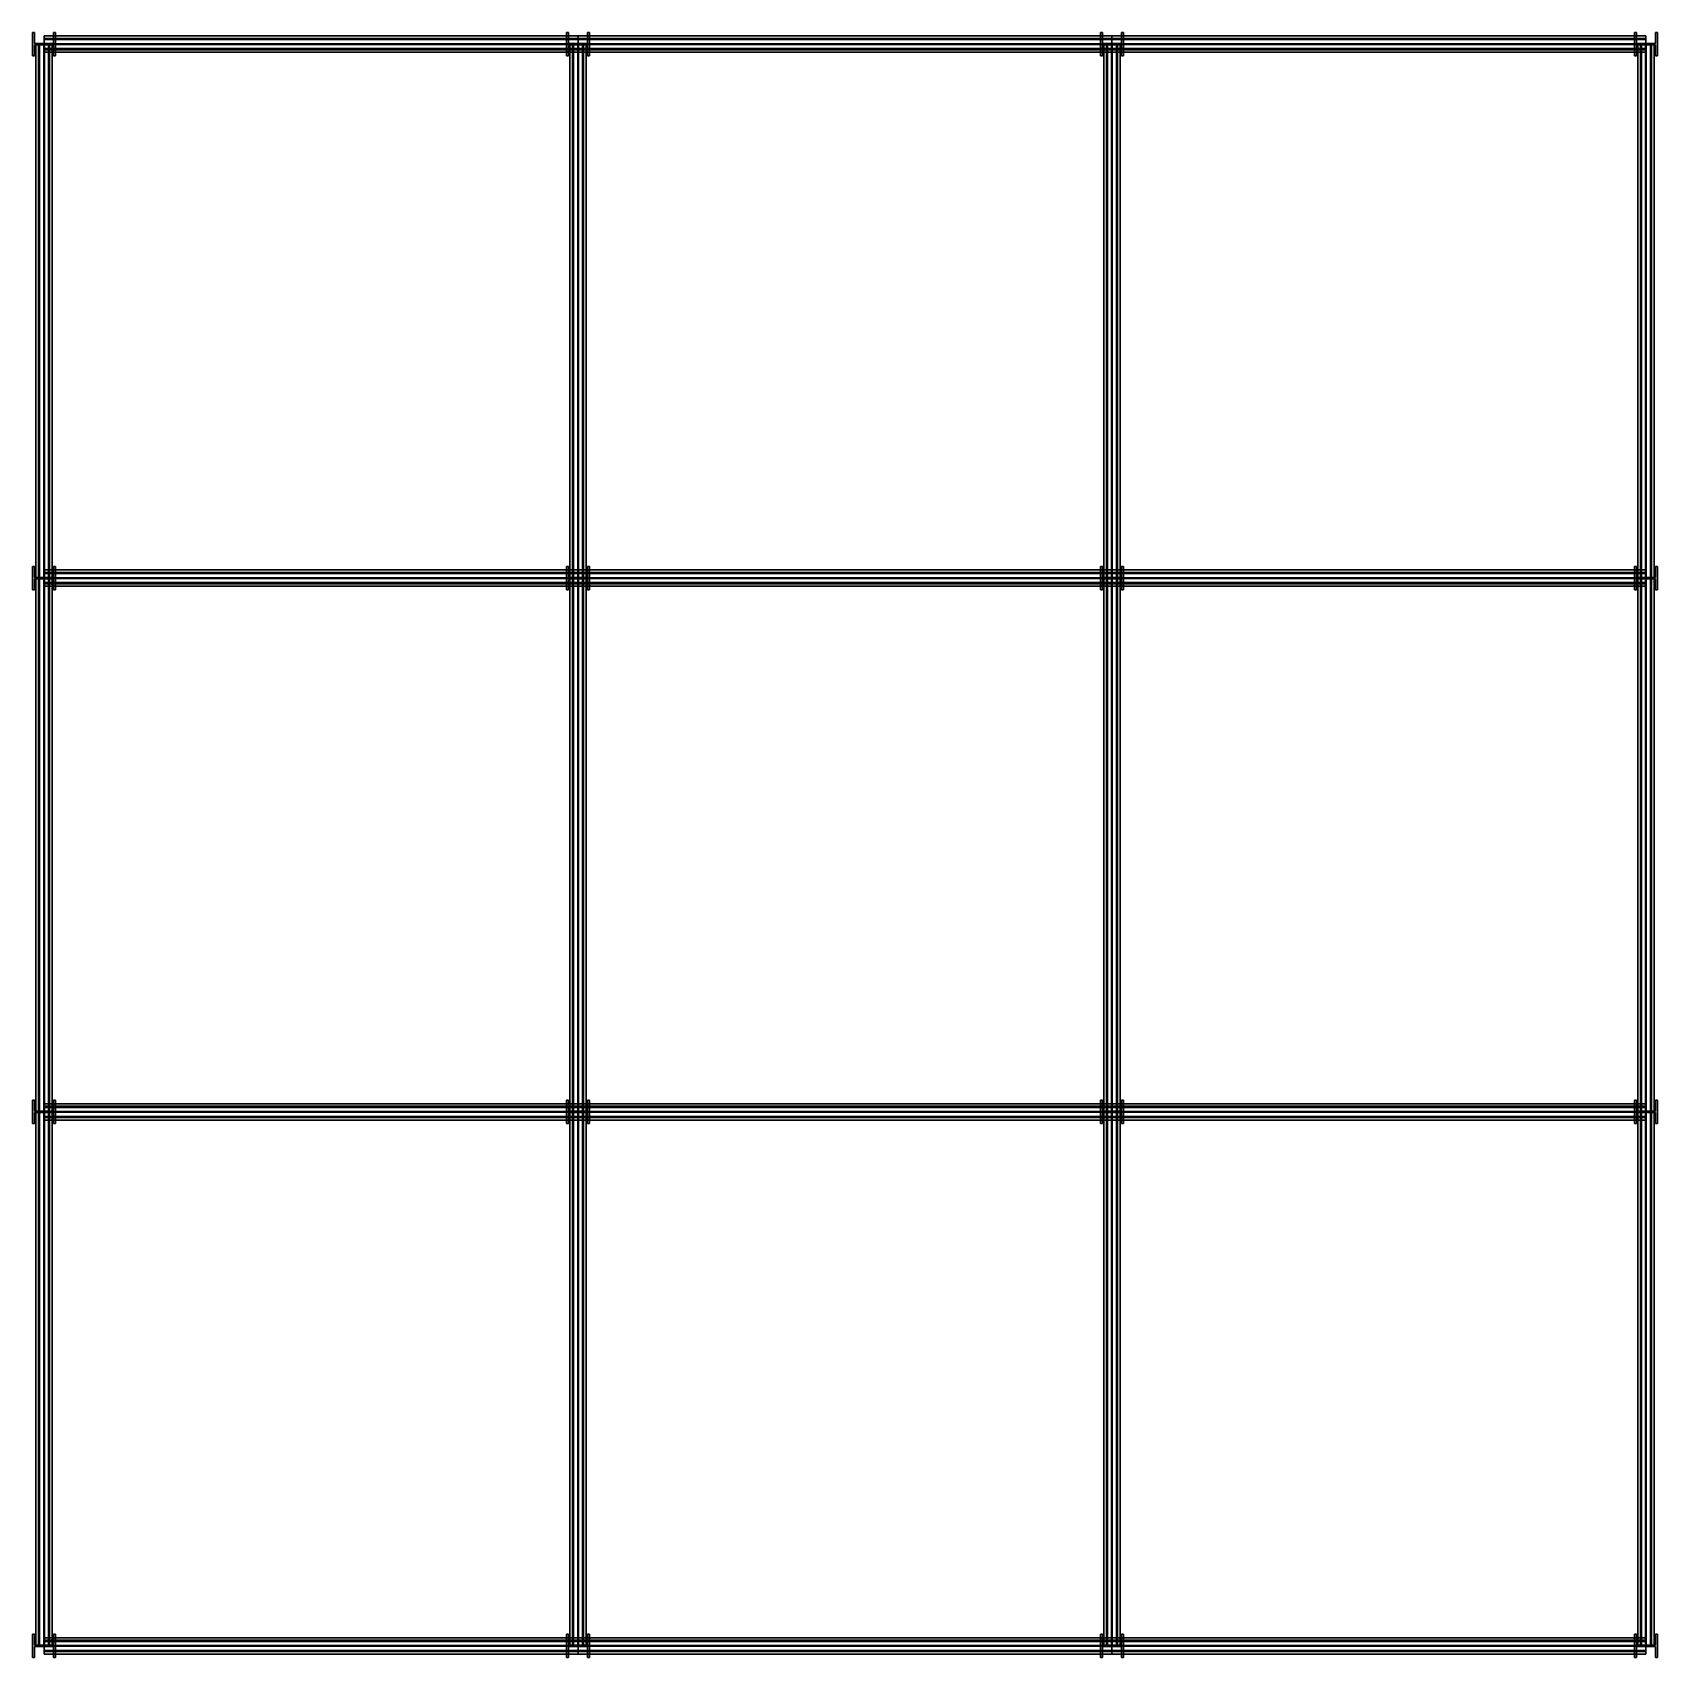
# Model space of a CAD drawing. Extents: x -8 to 1088, y -8 to 1088.
import ezdxf

# ---------------------------------------------------------------- set-up
doc = ezdxf.new("R2010")
doc.units = 0
doc.header["$MEASUREMENT"] = 0
doc.linetypes.add('Center', pattern=[2, 1.25, -0.25, 0.25, -0.25])
for name, color, linetype in [('BEAM', 5, 'CONTINUOUS'), ('CENTERLINES', 7, 'CONTINUOUS'), ('COLS', 5, 'CONTINUOUS')]:
    doc.layers.add(name, color=color, linetype=linetype)

msp = doc.modelspace()

# ---------------------------------------------------------------- linework, layer by layer
at = {"layer": 'BEAM', "color": 5, "linetype": 'CONTINUOUS'}
for points in [[(0, 1085.5, 173.8), (0, 1085.5, 174.48), (360, 1085.5, 174.48), (360, 1085.5, 173.8)], [(0, 1085.5, 174.48), (0, 1080.2125, 174.48), (360, 1080.2125, 174.48), (360, 1085.5, 174.48)], [(0, 1080.2125, 191.32), (0, 1085.5, 191.32), (360, 1085.5, 191.32), (360, 1080.2125, 191.32)], [(0, 1085.5, 191.32), (0, 1085.5, 192), (360, 1085.5, 192), (360, 1085.5, 191.32)], [(0, 1085.5, 192), (0, 1074.5, 192), (360, 1074.5, 192), (360, 1085.5, 192)], [(0, 1074.5, 173.8), (0, 1085.5, 173.8), (360, 1085.5, 173.8), (360, 1074.5, 173.8)], [(360, 1085.5, 173.8), (360, 1085.5, 174.48), (720, 1085.5, 174.48), (720, 1085.5, 173.8)], [(360, 1085.5, 174.48), (360, 1080.2125, 174.48), (720, 1080.2125, 174.48), (720, 1085.5, 174.48)], [(360, 1080.2125, 191.32), (360, 1085.5, 191.32), (720, 1085.5, 191.32), (720, 1080.2125, 191.32)], [(360, 1085.5, 191.32), (360, 1085.5, 192), (720, 1085.5, 192), (720, 1085.5, 191.32)], [(360, 1085.5, 192), (360, 1074.5, 192), (720, 1074.5, 192), (720, 1085.5, 192)], [(360, 1074.5, 173.8), (360, 1085.5, 173.8), (720, 1085.5, 173.8), (720, 1074.5, 173.8)], [(720, 1085.5, 173.8), (720, 1085.5, 174.48), (1080, 1085.5, 174.48), (1080, 1085.5, 173.8)], [(720, 1085.5, 174.48), (720, 1080.2125, 174.48), (1080, 1080.2125, 174.48), (1080, 1085.5, 174.48)], [(720, 1080.2125, 191.32), (720, 1085.5, 191.32), (1080, 1085.5, 191.32), (1080, 1080.2125, 191.32)], [(720, 1085.5, 191.32), (720, 1085.5, 192), (1080, 1085.5, 192), (1080, 1085.5, 191.32)], [(720, 1085.5, 192), (720, 1074.5, 192), (1080, 1074.5, 192), (1080, 1085.5, 192)], [(720, 1074.5, 173.8), (720, 1085.5, 173.8), (1080, 1085.5, 173.8), (1080, 1074.5, 173.8)], [(-5.5, 720, 173.8), (-5.5, 720, 174.48), (-5.5, 1080, 174.48), (-5.5, 1080, 173.8)], [(-5.5, 720, 174.48), (-0.2125, 720, 174.48), (-0.2125, 1080, 174.48), (-5.5, 1080, 174.48)], [(-0.2125, 720, 191.32), (-5.5, 720, 191.32), (-5.5, 1080, 191.32), (-0.2125, 1080, 191.32)], [(-5.5, 720, 191.32), (-5.5, 720, 192), (-5.5, 1080, 192), (-5.5, 1080, 191.32)], [(-5.5, 720, 192), (5.5, 720, 192), (5.5, 1080, 192), (-5.5, 1080, 192)], [(5.5, 720, 173.8), (-5.5, 720, 173.8), (-5.5, 1080, 173.8), (5.5, 1080, 173.8)], [(-3.795, 720, 341.6), (-3.795, 720, 342.35), (-3.795, 1080, 342.35), (-3.795, 1080, 341.6)], [(-3.795, 720, 342.35), (-0.225, 720, 342.35), (-0.225, 1080, 342.35), (-3.795, 1080, 342.35)], [(-0.225, 720, 359.25), (-3.795, 720, 359.25), (-3.795, 1080, 359.25), (-0.225, 1080, 359.25)], [(-3.795, 720, 359.25), (-3.795, 720, 360), (-3.795, 1080, 360), (-3.795, 1080, 359.25)], [(-3.795, 720, 360), (3.795, 720, 360), (3.795, 1080, 360), (-3.795, 1080, 360)], [(3.795, 720, 341.6), (-3.795, 720, 341.6), (-3.795, 1080, 341.6), (3.795, 1080, 341.6)], [(-3.03, 720, 509.9), (-3.03, 720, 510.505), (-3.03, 1080, 510.505), (-3.03, 1080, 509.9)], [(-3.03, 720, 510.505), (-0.18, 720, 510.505), (-0.18, 1080, 510.505), (-3.03, 1080, 510.505)], [(-0.18, 720, 527.395), (-3.03, 720, 527.395), (-3.03, 1080, 527.395), (-0.18, 1080, 527.395)], [(-3.03, 720, 527.395), (-3.03, 720, 528), (-3.03, 1080, 528), (-3.03, 1080, 527.395)], [(-3.03, 720, 528), (3.03, 720, 528), (3.03, 1080, 528), (-3.03, 1080, 528)], [(3.03, 720, 509.9), (-3.03, 720, 509.9), (-3.03, 1080, 509.9), (3.03, 1080, 509.9)], [(-0.225, 720, 342.35), (-0.225, 720, 359.25), (-0.225, 1080, 359.25), (-0.225, 1080, 342.35)], [(-0.2125, 720, 174.48), (-0.2125, 720, 191.32), (-0.2125, 1080, 191.32), (-0.2125, 1080, 174.48)], [(-0.18, 720, 510.505), (-0.18, 720, 527.395), (-0.18, 1080, 527.395), (-0.18, 1080, 510.505)], [(0, 1083.795, 341.6), (0, 1083.795, 342.35), (360, 1083.795, 342.35), (360, 1083.795, 341.6)], [(0, 1083.795, 342.35), (0, 1080.225, 342.35), (360, 1080.225, 342.35), (360, 1083.795, 342.35)], [(0, 1080.225, 359.25), (0, 1083.795, 359.25), (360, 1083.795, 359.25), (360, 1080.225, 359.25)], [(0, 1083.795, 359.25), (0, 1083.795, 360), (360, 1083.795, 360), (360, 1083.795, 359.25)], [(0, 1083.795, 360), (0, 1076.205, 360), (360, 1076.205, 360), (360, 1083.795, 360)], [(0, 1076.205, 341.6), (0, 1083.795, 341.6), (360, 1083.795, 341.6), (360, 1076.205, 341.6)], [(0, 1083.03, 509.9), (0, 1083.03, 510.505), (360, 1083.03, 510.505), (360, 1083.03, 509.9)], [(0, 1083.03, 510.505), (0, 1080.18, 510.505), (360, 1080.18, 510.505), (360, 1083.03, 510.505)], [(0, 1080.18, 527.395), (0, 1083.03, 527.395), (360, 1083.03, 527.395), (360, 1080.18, 527.395)], [(0, 1083.03, 527.395), (0, 1083.03, 528), (360, 1083.03, 528), (360, 1083.03, 527.395)], [(0, 1083.03, 528), (0, 1076.97, 528), (360, 1076.97, 528), (360, 1083.03, 528)], [(0, 1076.97, 509.9), (0, 1083.03, 509.9), (360, 1083.03, 509.9), (360, 1076.97, 509.9)], [(0, 1080.225, 342.35), (0, 1080.225, 359.25), (360, 1080.225, 359.25), (360, 1080.225, 342.35)], [(0, 1080.2125, 174.48), (0, 1080.2125, 191.32), (360, 1080.2125, 191.32), (360, 1080.2125, 174.48)], [(0, 1080.18, 510.505), (0, 1080.18, 527.395), (360, 1080.18, 527.395), (360, 1080.18, 510.505)], [(0, 1076.97, 527.395), (0, 1079.82, 527.395), (360, 1079.82, 527.395), (360, 1076.97, 527.395)], [(0, 1079.82, 527.395), (0, 1079.82, 510.505), (360, 1079.82, 510.505), (360, 1079.82, 527.395)], [(0, 1079.82, 510.505), (0, 1076.97, 510.505), (360, 1076.97, 510.505), (360, 1079.82, 510.505)], [(0, 1074.5, 191.32), (0, 1079.7875, 191.32), (360, 1079.7875, 191.32), (360, 1074.5, 191.32)], [(0, 1079.7875, 191.32), (0, 1079.7875, 174.48), (360, 1079.7875, 174.48), (360, 1079.7875, 191.32)], [(0, 1079.7875, 174.48), (0, 1074.5, 174.48), (360, 1074.5, 174.48), (360, 1079.7875, 174.48)], [(0, 1076.205, 359.25), (0, 1079.775, 359.25), (360, 1079.775, 359.25), (360, 1076.205, 359.25)], [(0, 1079.775, 359.25), (0, 1079.775, 342.35), (360, 1079.775, 342.35), (360, 1079.775, 359.25)], [(0, 1079.775, 342.35), (0, 1076.205, 342.35), (360, 1076.205, 342.35), (360, 1079.775, 342.35)], [(0, 1076.97, 528), (0, 1076.97, 527.395), (360, 1076.97, 527.395), (360, 1076.97, 528)], [(0, 1076.97, 510.505), (0, 1076.97, 509.9), (360, 1076.97, 509.9), (360, 1076.97, 510.505)], [(0, 1076.205, 360), (0, 1076.205, 359.25), (360, 1076.205, 359.25), (360, 1076.205, 360)], [(0, 1076.205, 342.35), (0, 1076.205, 341.6), (360, 1076.205, 341.6), (360, 1076.205, 342.35)], [(0, 1074.5, 192), (0, 1074.5, 191.32), (360, 1074.5, 191.32), (360, 1074.5, 192)], [(0, 1074.5, 174.48), (0, 1074.5, 173.8), (360, 1074.5, 173.8), (360, 1074.5, 174.48)], [(3.03, 720, 527.395), (0.18, 720, 527.395), (0.18, 1080, 527.395), (3.03, 1080, 527.395)], [(0.18, 720, 527.395), (0.18, 720, 510.505), (0.18, 1080, 510.505), (0.18, 1080, 527.395)], [(0.18, 720, 510.505), (3.03, 720, 510.505), (3.03, 1080, 510.505), (0.18, 1080, 510.505)], [(5.5, 720, 191.32), (0.2125, 720, 191.32), (0.2125, 1080, 191.32), (5.5, 1080, 191.32)], [(0.2125, 720, 191.32), (0.2125, 720, 174.48), (0.2125, 1080, 174.48), (0.2125, 1080, 191.32)], [(0.2125, 720, 174.48), (5.5, 720, 174.48), (5.5, 1080, 174.48), (0.2125, 1080, 174.48)], [(3.795, 720, 359.25), (0.225, 720, 359.25), (0.225, 1080, 359.25), (3.795, 1080, 359.25)], [(0.225, 720, 359.25), (0.225, 720, 342.35), (0.225, 1080, 342.35), (0.225, 1080, 359.25)], [(0.225, 720, 342.35), (3.795, 720, 342.35), (3.795, 1080, 342.35), (0.225, 1080, 342.35)], [(3.03, 720, 528), (3.03, 720, 527.395), (3.03, 1080, 527.395), (3.03, 1080, 528)], [(3.03, 720, 510.505), (3.03, 720, 509.9), (3.03, 1080, 509.9), (3.03, 1080, 510.505)], [(3.795, 720, 360), (3.795, 720, 359.25), (3.795, 1080, 359.25), (3.795, 1080, 360)], [(3.795, 720, 342.35), (3.795, 720, 341.6), (3.795, 1080, 341.6), (3.795, 1080, 342.35)], [(5.5, 720, 192), (5.5, 720, 191.32), (5.5, 1080, 191.32), (5.5, 1080, 192)], [(5.5, 720, 174.48), (5.5, 720, 173.8), (5.5, 1080, 173.8), (5.5, 1080, 174.48)], [(354.5, 720, 173.8), (354.5, 720, 174.48), (354.5, 1080, 174.48), (354.5, 1080, 173.8)], [(354.5, 720, 174.48), (359.7875, 720, 174.48), (359.7875, 1080, 174.48), (354.5, 1080, 174.48)], [(359.7875, 720, 191.32), (354.5, 720, 191.32), (354.5, 1080, 191.32), (359.7875, 1080, 191.32)], [(354.5, 720, 191.32), (354.5, 720, 192), (354.5, 1080, 192), (354.5, 1080, 191.32)], [(354.5, 720, 192), (365.5, 720, 192), (365.5, 1080, 192), (354.5, 1080, 192)], [(365.5, 720, 173.8), (354.5, 720, 173.8), (354.5, 1080, 173.8), (365.5, 1080, 173.8)], [(356.205, 720, 341.6), (356.205, 720, 342.35), (356.205, 1080, 342.35), (356.205, 1080, 341.6)], [(356.205, 720, 342.35), (359.775, 720, 342.35), (359.775, 1080, 342.35), (356.205, 1080, 342.35)], [(359.775, 720, 359.25), (356.205, 720, 359.25), (356.205, 1080, 359.25), (359.775, 1080, 359.25)], [(356.205, 720, 359.25), (356.205, 720, 360), (356.205, 1080, 360), (356.205, 1080, 359.25)], [(356.205, 720, 360), (363.795, 720, 360), (363.795, 1080, 360), (356.205, 1080, 360)], [(363.795, 720, 341.6), (356.205, 720, 341.6), (356.205, 1080, 341.6), (363.795, 1080, 341.6)], [(356.97, 720, 509.9), (356.97, 720, 510.505), (356.97, 1080, 510.505), (356.97, 1080, 509.9)], [(356.97, 720, 510.505), (359.82, 720, 510.505), (359.82, 1080, 510.505), (356.97, 1080, 510.505)], [(359.82, 720, 527.395), (356.97, 720, 527.395), (356.97, 1080, 527.395), (359.82, 1080, 527.395)], [(356.97, 720, 527.395), (356.97, 720, 528), (356.97, 1080, 528), (356.97, 1080, 527.395)], [(356.97, 720, 528), (363.03, 720, 528), (363.03, 1080, 528), (356.97, 1080, 528)], [(363.03, 720, 509.9), (356.97, 720, 509.9), (356.97, 1080, 509.9), (363.03, 1080, 509.9)], [(359.775, 720, 342.35), (359.775, 720, 359.25), (359.775, 1080, 359.25), (359.775, 1080, 342.35)], [(359.7875, 720, 174.48), (359.7875, 720, 191.32), (359.7875, 1080, 191.32), (359.7875, 1080, 174.48)], [(359.82, 720, 510.505), (359.82, 720, 527.395), (359.82, 1080, 527.395), (359.82, 1080, 510.505)], [(360, 1083.795, 341.6), (360, 1083.795, 342.35), (720, 1083.795, 342.35), (720, 1083.795, 341.6)], [(360, 1083.795, 342.35), (360, 1080.225, 342.35), (720, 1080.225, 342.35), (720, 1083.795, 342.35)], [(360, 1080.225, 359.25), (360, 1083.795, 359.25), (720, 1083.795, 359.25), (720, 1080.225, 359.25)], [(360, 1083.795, 359.25), (360, 1083.795, 360), (720, 1083.795, 360), (720, 1083.795, 359.25)], [(360, 1083.795, 360), (360, 1076.205, 360), (720, 1076.205, 360), (720, 1083.795, 360)], [(360, 1076.205, 341.6), (360, 1083.795, 341.6), (720, 1083.795, 341.6), (720, 1076.205, 341.6)], [(360, 1083.03, 509.9), (360, 1083.03, 510.505), (720, 1083.03, 510.505), (720, 1083.03, 509.9)], [(360, 1083.03, 510.505), (360, 1080.18, 510.505), (720, 1080.18, 510.505), (720, 1083.03, 510.505)], [(360, 1080.18, 527.395), (360, 1083.03, 527.395), (720, 1083.03, 527.395), (720, 1080.18, 527.395)], [(360, 1083.03, 527.395), (360, 1083.03, 528), (720, 1083.03, 528), (720, 1083.03, 527.395)], [(360, 1083.03, 528), (360, 1076.97, 528), (720, 1076.97, 528), (720, 1083.03, 528)], [(360, 1076.97, 509.9), (360, 1083.03, 509.9), (720, 1083.03, 509.9), (720, 1076.97, 509.9)], [(360, 1080.225, 342.35), (360, 1080.225, 359.25), (720, 1080.225, 359.25), (720, 1080.225, 342.35)], [(360, 1080.2125, 174.48), (360, 1080.2125, 191.32), (720, 1080.2125, 191.32), (720, 1080.2125, 174.48)], [(360, 1080.18, 510.505), (360, 1080.18, 527.395), (720, 1080.18, 527.395), (720, 1080.18, 510.505)], [(360, 1076.97, 527.395), (360, 1079.82, 527.395), (720, 1079.82, 527.395), (720, 1076.97, 527.395)], [(360, 1079.82, 527.395), (360, 1079.82, 510.505), (720, 1079.82, 510.505), (720, 1079.82, 527.395)], [(360, 1079.82, 510.505), (360, 1076.97, 510.505), (720, 1076.97, 510.505), (720, 1079.82, 510.505)], [(360, 1074.5, 191.32), (360, 1079.7875, 191.32), (720, 1079.7875, 191.32), (720, 1074.5, 191.32)], [(360, 1079.7875, 191.32), (360, 1079.7875, 174.48), (720, 1079.7875, 174.48), (720, 1079.7875, 191.32)], [(360, 1079.7875, 174.48), (360, 1074.5, 174.48), (720, 1074.5, 174.48), (720, 1079.7875, 174.48)], [(360, 1076.205, 359.25), (360, 1079.775, 359.25), (720, 1079.775, 359.25), (720, 1076.205, 359.25)], [(360, 1079.775, 359.25), (360, 1079.775, 342.35), (720, 1079.775, 342.35), (720, 1079.775, 359.25)], [(360, 1079.775, 342.35), (360, 1076.205, 342.35), (720, 1076.205, 342.35), (720, 1079.775, 342.35)], [(360, 1076.97, 528), (360, 1076.97, 527.395), (720, 1076.97, 527.395), (720, 1076.97, 528)], [(360, 1076.97, 510.505), (360, 1076.97, 509.9), (720, 1076.97, 509.9), (720, 1076.97, 510.505)], [(360, 1076.205, 360), (360, 1076.205, 359.25), (720, 1076.205, 359.25), (720, 1076.205, 360)], [(360, 1076.205, 342.35), (360, 1076.205, 341.6), (720, 1076.205, 341.6), (720, 1076.205, 342.35)], [(360, 1074.5, 192), (360, 1074.5, 191.32), (720, 1074.5, 191.32), (720, 1074.5, 192)], [(360, 1074.5, 174.48), (360, 1074.5, 173.8), (720, 1074.5, 173.8), (720, 1074.5, 174.48)], [(363.03, 720, 527.395), (360.18, 720, 527.395), (360.18, 1080, 527.395), (363.03, 1080, 527.395)], [(360.18, 720, 527.395), (360.18, 720, 510.505), (360.18, 1080, 510.505), (360.18, 1080, 527.395)], [(360.18, 720, 510.505), (363.03, 720, 510.505), (363.03, 1080, 510.505), (360.18, 1080, 510.505)], [(365.5, 720, 191.32), (360.2125, 720, 191.32), (360.2125, 1080, 191.32), (365.5, 1080, 191.32)], [(360.2125, 720, 191.32), (360.2125, 720, 174.48), (360.2125, 1080, 174.48), (360.2125, 1080, 191.32)], [(360.2125, 720, 174.48), (365.5, 720, 174.48), (365.5, 1080, 174.48), (360.2125, 1080, 174.48)], [(363.795, 720, 359.25), (360.225, 720, 359.25), (360.225, 1080, 359.25), (363.795, 1080, 359.25)], [(360.225, 720, 359.25), (360.225, 720, 342.35), (360.225, 1080, 342.35), (360.225, 1080, 359.25)], [(360.225, 720, 342.35), (363.795, 720, 342.35), (363.795, 1080, 342.35), (360.225, 1080, 342.35)], [(363.03, 720, 528), (363.03, 720, 527.395), (363.03, 1080, 527.395), (363.03, 1080, 528)], [(363.03, 720, 510.505), (363.03, 720, 509.9), (363.03, 1080, 509.9), (363.03, 1080, 510.505)], [(363.795, 720, 360), (363.795, 720, 359.25), (363.795, 1080, 359.25), (363.795, 1080, 360)], [(363.795, 720, 342.35), (363.795, 720, 341.6), (363.795, 1080, 341.6), (363.795, 1080, 342.35)], [(365.5, 720, 192), (365.5, 720, 191.32), (365.5, 1080, 191.32), (365.5, 1080, 192)], [(365.5, 720, 174.48), (365.5, 720, 173.8), (365.5, 1080, 173.8), (365.5, 1080, 174.48)], [(714.5, 720, 173.8), (714.5, 720, 174.48), (714.5, 1080, 174.48), (714.5, 1080, 173.8)], [(714.5, 720, 174.48), (719.7875, 720, 174.48), (719.7875, 1080, 174.48), (714.5, 1080, 174.48)], [(719.7875, 720, 191.32), (714.5, 720, 191.32), (714.5, 1080, 191.32), (719.7875, 1080, 191.32)], [(714.5, 720, 191.32), (714.5, 720, 192), (714.5, 1080, 192), (714.5, 1080, 191.32)], [(714.5, 720, 192), (725.5, 720, 192), (725.5, 1080, 192), (714.5, 1080, 192)], [(725.5, 720, 173.8), (714.5, 720, 173.8), (714.5, 1080, 173.8), (725.5, 1080, 173.8)], [(716.205, 720, 341.6), (716.205, 720, 342.35), (716.205, 1080, 342.35), (716.205, 1080, 341.6)], [(716.205, 720, 342.35), (719.775, 720, 342.35), (719.775, 1080, 342.35), (716.205, 1080, 342.35)], [(719.775, 720, 359.25), (716.205, 720, 359.25), (716.205, 1080, 359.25), (719.775, 1080, 359.25)], [(716.205, 720, 359.25), (716.205, 720, 360), (716.205, 1080, 360), (716.205, 1080, 359.25)], [(716.205, 720, 360), (723.795, 720, 360), (723.795, 1080, 360), (716.205, 1080, 360)], [(723.795, 720, 341.6), (716.205, 720, 341.6), (716.205, 1080, 341.6), (723.795, 1080, 341.6)], [(716.97, 720, 509.9), (716.97, 720, 510.505), (716.97, 1080, 510.505), (716.97, 1080, 509.9)], [(716.97, 720, 510.505), (719.82, 720, 510.505), (719.82, 1080, 510.505), (716.97, 1080, 510.505)], [(719.82, 720, 527.395), (716.97, 720, 527.395), (716.97, 1080, 527.395), (719.82, 1080, 527.395)], [(716.97, 720, 527.395), (716.97, 720, 528), (716.97, 1080, 528), (716.97, 1080, 527.395)], [(716.97, 720, 528), (723.03, 720, 528), (723.03, 1080, 528), (716.97, 1080, 528)], [(723.03, 720, 509.9), (716.97, 720, 509.9), (716.97, 1080, 509.9), (723.03, 1080, 509.9)], [(719.775, 720, 342.35), (719.775, 720, 359.25), (719.775, 1080, 359.25), (719.775, 1080, 342.35)], [(719.7875, 720, 174.48), (719.7875, 720, 191.32), (719.7875, 1080, 191.32), (719.7875, 1080, 174.48)], [(719.82, 720, 510.505), (719.82, 720, 527.395), (719.82, 1080, 527.395), (719.82, 1080, 510.505)], [(720, 1083.795, 341.6), (720, 1083.795, 342.35), (1080, 1083.795, 342.35), (1080, 1083.795, 341.6)], [(720, 1083.795, 342.35), (720, 1080.225, 342.35), (1080, 1080.225, 342.35), (1080, 1083.795, 342.35)], [(720, 1080.225, 359.25), (720, 1083.795, 359.25), (1080, 1083.795, 359.25), (1080, 1080.225, 359.25)], [(720, 1083.795, 359.25), (720, 1083.795, 360), (1080, 1083.795, 360), (1080, 1083.795, 359.25)], [(720, 1083.795, 360), (720, 1076.205, 360), (1080, 1076.205, 360), (1080, 1083.795, 360)], [(720, 1076.205, 341.6), (720, 1083.795, 341.6), (1080, 1083.795, 341.6), (1080, 1076.205, 341.6)], [(720, 1083.03, 509.9), (720, 1083.03, 510.505), (1080, 1083.03, 510.505), (1080, 1083.03, 509.9)], [(720, 1083.03, 510.505), (720, 1080.18, 510.505), (1080, 1080.18, 510.505), (1080, 1083.03, 510.505)], [(720, 1080.18, 527.395), (720, 1083.03, 527.395), (1080, 1083.03, 527.395), (1080, 1080.18, 527.395)], [(720, 1083.03, 527.395), (720, 1083.03, 528), (1080, 1083.03, 528), (1080, 1083.03, 527.395)], [(720, 1083.03, 528), (720, 1076.97, 528), (1080, 1076.97, 528), (1080, 1083.03, 528)], [(720, 1076.97, 509.9), (720, 1083.03, 509.9), (1080, 1083.03, 509.9), (1080, 1076.97, 509.9)], [(720, 1080.225, 342.35), (720, 1080.225, 359.25), (1080, 1080.225, 359.25), (1080, 1080.225, 342.35)], [(720, 1080.2125, 174.48), (720, 1080.2125, 191.32), (1080, 1080.2125, 191.32), (1080, 1080.2125, 174.48)], [(720, 1080.18, 510.505), (720, 1080.18, 527.395), (1080, 1080.18, 527.395), (1080, 1080.18, 510.505)], [(720, 1076.97, 527.395), (720, 1079.82, 527.395), (1080, 1079.82, 527.395), (1080, 1076.97, 527.395)], [(720, 1079.82, 527.395), (720, 1079.82, 510.505), (1080, 1079.82, 510.505), (1080, 1079.82, 527.395)], [(720, 1079.82, 510.505), (720, 1076.97, 510.505), (1080, 1076.97, 510.505), (1080, 1079.82, 510.505)], [(720, 1074.5, 191.32), (720, 1079.7875, 191.32), (1080, 1079.7875, 191.32), (1080, 1074.5, 191.32)], [(720, 1079.7875, 191.32), (720, 1079.7875, 174.48), (1080, 1079.7875, 174.48), (1080, 1079.7875, 191.32)], [(720, 1079.7875, 174.48), (720, 1074.5, 174.48), (1080, 1074.5, 174.48), (1080, 1079.7875, 174.48)], [(720, 1076.205, 359.25), (720, 1079.775, 359.25), (1080, 1079.775, 359.25), (1080, 1076.205, 359.25)], [(720, 1079.775, 359.25), (720, 1079.775, 342.35), (1080, 1079.775, 342.35), (1080, 1079.775, 359.25)], [(720, 1079.775, 342.35), (720, 1076.205, 342.35), (1080, 1076.205, 342.35), (1080, 1079.775, 342.35)], [(720, 1076.97, 528), (720, 1076.97, 527.395), (1080, 1076.97, 527.395), (1080, 1076.97, 528)], [(720, 1076.97, 510.505), (720, 1076.97, 509.9), (1080, 1076.97, 509.9), (1080, 1076.97, 510.505)], [(720, 1076.205, 360), (720, 1076.205, 359.25), (1080, 1076.205, 359.25), (1080, 1076.205, 360)], [(720, 1076.205, 342.35), (720, 1076.205, 341.6), (1080, 1076.205, 341.6), (1080, 1076.205, 342.35)], [(720, 1074.5, 192), (720, 1074.5, 191.32), (1080, 1074.5, 191.32), (1080, 1074.5, 192)], [(720, 1074.5, 174.48), (720, 1074.5, 173.8), (1080, 1074.5, 173.8), (1080, 1074.5, 174.48)], [(723.03, 720, 527.395), (720.18, 720, 527.395), (720.18, 1080, 527.395), (723.03, 1080, 527.395)], [(720.18, 720, 527.395), (720.18, 720, 510.505), (720.18, 1080, 510.505), (720.18, 1080, 527.395)], [(720.18, 720, 510.505), (723.03, 720, 510.505), (723.03, 1080, 510.505), (720.18, 1080, 510.505)], [(725.5, 720, 191.32), (720.2125, 720, 191.32), (720.2125, 1080, 191.32), (725.5, 1080, 191.32)], [(720.2125, 720, 191.32), (720.2125, 720, 174.48), (720.2125, 1080, 174.48), (720.2125, 1080, 191.32)], [(720.2125, 720, 174.48), (725.5, 720, 174.48), (725.5, 1080, 174.48), (720.2125, 1080, 174.48)], [(723.795, 720, 359.25), (720.225, 720, 359.25), (720.225, 1080, 359.25), (723.795, 1080, 359.25)], [(720.225, 720, 359.25), (720.225, 720, 342.35), (720.225, 1080, 342.35), (720.225, 1080, 359.25)], [(720.225, 720, 342.35), (723.795, 720, 342.35), (723.795, 1080, 342.35), (720.225, 1080, 342.35)], [(723.03, 720, 528), (723.03, 720, 527.395), (723.03, 1080, 527.395), (723.03, 1080, 528)], [(723.03, 720, 510.505), (723.03, 720, 509.9), (723.03, 1080, 509.9), (723.03, 1080, 510.505)], [(723.795, 720, 360), (723.795, 720, 359.25), (723.795, 1080, 359.25), (723.795, 1080, 360)], [(723.795, 720, 342.35), (723.795, 720, 341.6), (723.795, 1080, 341.6), (723.795, 1080, 342.35)], [(725.5, 720, 192), (725.5, 720, 191.32), (725.5, 1080, 191.32), (725.5, 1080, 192)], [(725.5, 720, 174.48), (725.5, 720, 173.8), (725.5, 1080, 173.8), (725.5, 1080, 174.48)], [(1074.5, 720, 173.8), (1074.5, 720, 174.48), (1074.5, 1080, 174.48), (1074.5, 1080, 173.8)], [(1074.5, 720, 174.48), (1079.7875, 720, 174.48), (1079.7875, 1080, 174.48), (1074.5, 1080, 174.48)], [(1079.7875, 720, 191.32), (1074.5, 720, 191.32), (1074.5, 1080, 191.32), (1079.7875, 1080, 191.32)], [(1074.5, 720, 191.32), (1074.5, 720, 192), (1074.5, 1080, 192), (1074.5, 1080, 191.32)], [(1074.5, 720, 192), (1085.5, 720, 192), (1085.5, 1080, 192), (1074.5, 1080, 192)], [(1085.5, 720, 173.8), (1074.5, 720, 173.8), (1074.5, 1080, 173.8), (1085.5, 1080, 173.8)], [(1076.205, 720, 341.6), (1076.205, 720, 342.35), (1076.205, 1080, 342.35), (1076.205, 1080, 341.6)], [(1076.205, 720, 342.35), (1079.775, 720, 342.35), (1079.775, 1080, 342.35), (1076.205, 1080, 342.35)], [(1079.775, 720, 359.25), (1076.205, 720, 359.25), (1076.205, 1080, 359.25), (1079.775, 1080, 359.25)], [(1076.205, 720, 359.25), (1076.205, 720, 360), (1076.205, 1080, 360), (1076.205, 1080, 359.25)], [(1076.205, 720, 360), (1083.795, 720, 360), (1083.795, 1080, 360), (1076.205, 1080, 360)], [(1083.795, 720, 341.6), (1076.205, 720, 341.6), (1076.205, 1080, 341.6), (1083.795, 1080, 341.6)], [(1076.97, 720, 509.9), (1076.97, 720, 510.505), (1076.97, 1080, 510.505), (1076.97, 1080, 509.9)], [(1076.97, 720, 510.505), (1079.82, 720, 510.505), (1079.82, 1080, 510.505), (1076.97, 1080, 510.505)], [(1079.82, 720, 527.395), (1076.97, 720, 527.395), (1076.97, 1080, 527.395), (1079.82, 1080, 527.395)], [(1076.97, 720, 527.395), (1076.97, 720, 528), (1076.97, 1080, 528), (1076.97, 1080, 527.395)], [(1076.97, 720, 528), (1083.03, 720, 528), (1083.03, 1080, 528), (1076.97, 1080, 528)], [(1083.03, 720, 509.9), (1076.97, 720, 509.9), (1076.97, 1080, 509.9), (1083.03, 1080, 509.9)], [(1079.775, 720, 342.35), (1079.775, 720, 359.25), (1079.775, 1080, 359.25), (1079.775, 1080, 342.35)], [(1079.7875, 720, 174.48), (1079.7875, 720, 191.32), (1079.7875, 1080, 191.32), (1079.7875, 1080, 174.48)], [(1079.82, 720, 510.505), (1079.82, 720, 527.395), (1079.82, 1080, 527.395), (1079.82, 1080, 510.505)], [(1083.03, 720, 527.395), (1080.18, 720, 527.395), (1080.18, 1080, 527.395), (1083.03, 1080, 527.395)], [(1080.18, 720, 527.395), (1080.18, 720, 510.505), (1080.18, 1080, 510.505), (1080.18, 1080, 527.395)], [(1080.18, 720, 510.505), (1083.03, 720, 510.505), (1083.03, 1080, 510.505), (1080.18, 1080, 510.505)], [(1085.5, 720, 191.32), (1080.2125, 720, 191.32), (1080.2125, 1080, 191.32), (1085.5, 1080, 191.32)], [(1080.2125, 720, 191.32), (1080.2125, 720, 174.48), (1080.2125, 1080, 174.48), (1080.2125, 1080, 191.32)], [(1080.2125, 720, 174.48), (1085.5, 720, 174.48), (1085.5, 1080, 174.48), (1080.2125, 1080, 174.48)], [(1083.795, 720, 359.25), (1080.225, 720, 359.25), (1080.225, 1080, 359.25), (1083.795, 1080, 359.25)], [(1080.225, 720, 359.25), (1080.225, 720, 342.35), (1080.225, 1080, 342.35), (1080.225, 1080, 359.25)], [(1080.225, 720, 342.35), (1083.795, 720, 342.35), (1083.795, 1080, 342.35), (1080.225, 1080, 342.35)], [(1083.03, 720, 528), (1083.03, 720, 527.395), (1083.03, 1080, 527.395), (1083.03, 1080, 528)], [(1083.03, 720, 510.505), (1083.03, 720, 509.9), (1083.03, 1080, 509.9), (1083.03, 1080, 510.505)], [(1083.795, 720, 360), (1083.795, 720, 359.25), (1083.795, 1080, 359.25), (1083.795, 1080, 360)], [(1083.795, 720, 342.35), (1083.795, 720, 341.6), (1083.795, 1080, 341.6), (1083.795, 1080, 342.35)], [(1085.5, 720, 192), (1085.5, 720, 191.32), (1085.5, 1080, 191.32), (1085.5, 1080, 192)], [(1085.5, 720, 174.48), (1085.5, 720, 173.8), (1085.5, 1080, 173.8), (1085.5, 1080, 174.48)], [(0, 725.5, 173.8), (0, 725.5, 174.48), (360, 725.5, 174.48), (360, 725.5, 173.8)], [(0, 725.5, 174.48), (0, 720.2125, 174.48), (360, 720.2125, 174.48), (360, 725.5, 174.48)], [(0, 720.2125, 191.32), (0, 725.5, 191.32), (360, 725.5, 191.32), (360, 720.2125, 191.32)], [(0, 725.5, 191.32), (0, 725.5, 192), (360, 725.5, 192), (360, 725.5, 191.32)], [(0, 725.5, 192), (0, 714.5, 192), (360, 714.5, 192), (360, 725.5, 192)], [(0, 714.5, 173.8), (0, 725.5, 173.8), (360, 725.5, 173.8), (360, 714.5, 173.8)], [(0, 723.795, 341.6), (0, 723.795, 342.35), (360, 723.795, 342.35), (360, 723.795, 341.6)], [(0, 723.795, 342.35), (0, 720.225, 342.35), (360, 720.225, 342.35), (360, 723.795, 342.35)], [(0, 720.225, 359.25), (0, 723.795, 359.25), (360, 723.795, 359.25), (360, 720.225, 359.25)], [(0, 723.795, 359.25), (0, 723.795, 360), (360, 723.795, 360), (360, 723.795, 359.25)], [(0, 723.795, 360), (0, 716.205, 360), (360, 716.205, 360), (360, 723.795, 360)], [(0, 716.205, 341.6), (0, 723.795, 341.6), (360, 723.795, 341.6), (360, 716.205, 341.6)], [(360, 725.5, 173.8), (360, 725.5, 174.48), (720, 725.5, 174.48), (720, 725.5, 173.8)], [(360, 725.5, 174.48), (360, 720.2125, 174.48), (720, 720.2125, 174.48), (720, 725.5, 174.48)], [(360, 720.2125, 191.32), (360, 725.5, 191.32), (720, 725.5, 191.32), (720, 720.2125, 191.32)], [(360, 725.5, 191.32), (360, 725.5, 192), (720, 725.5, 192), (720, 725.5, 191.32)], [(360, 725.5, 192), (360, 714.5, 192), (720, 714.5, 192), (720, 725.5, 192)], [(360, 714.5, 173.8), (360, 725.5, 173.8), (720, 725.5, 173.8), (720, 714.5, 173.8)], [(360, 723.795, 341.6), (360, 723.795, 342.35), (720, 723.795, 342.35), (720, 723.795, 341.6)], [(360, 723.795, 342.35), (360, 720.225, 342.35), (720, 720.225, 342.35), (720, 723.795, 342.35)], [(360, 720.225, 359.25), (360, 723.795, 359.25), (720, 723.795, 359.25), (720, 720.225, 359.25)], [(360, 723.795, 359.25), (360, 723.795, 360), (720, 723.795, 360), (720, 723.795, 359.25)], [(360, 723.795, 360), (360, 716.205, 360), (720, 716.205, 360), (720, 723.795, 360)], [(360, 716.205, 341.6), (360, 723.795, 341.6), (720, 723.795, 341.6), (720, 716.205, 341.6)], [(720, 725.5, 173.8), (720, 725.5, 174.48), (1080, 725.5, 174.48), (1080, 725.5, 173.8)], [(720, 725.5, 174.48), (720, 720.2125, 174.48), (1080, 720.2125, 174.48), (1080, 725.5, 174.48)], [(720, 720.2125, 191.32), (720, 725.5, 191.32), (1080, 725.5, 191.32), (1080, 720.2125, 191.32)], [(720, 725.5, 191.32), (720, 725.5, 192), (1080, 725.5, 192), (1080, 725.5, 191.32)], [(720, 725.5, 192), (720, 714.5, 192), (1080, 714.5, 192), (1080, 725.5, 192)], [(720, 714.5, 173.8), (720, 725.5, 173.8), (1080, 725.5, 173.8), (1080, 714.5, 173.8)], [(720, 723.795, 341.6), (720, 723.795, 342.35), (1080, 723.795, 342.35), (1080, 723.795, 341.6)], [(720, 723.795, 342.35), (720, 720.225, 342.35), (1080, 720.225, 342.35), (1080, 723.795, 342.35)], [(720, 720.225, 359.25), (720, 723.795, 359.25), (1080, 723.795, 359.25), (1080, 720.225, 359.25)], [(720, 723.795, 359.25), (720, 723.795, 360), (1080, 723.795, 360), (1080, 723.795, 359.25)], [(720, 723.795, 360), (720, 716.205, 360), (1080, 716.205, 360), (1080, 723.795, 360)], [(720, 716.205, 341.6), (720, 723.795, 341.6), (1080, 723.795, 341.6), (1080, 716.205, 341.6)], [(-5.5, 360, 173.8), (-5.5, 360, 174.48), (-5.5, 720, 174.48), (-5.5, 720, 173.8)], [(-5.5, 360, 174.48), (-0.2125, 360, 174.48), (-0.2125, 720, 174.48), (-5.5, 720, 174.48)], [(-0.2125, 360, 191.32), (-5.5, 360, 191.32), (-5.5, 720, 191.32), (-0.2125, 720, 191.32)], [(-5.5, 360, 191.32), (-5.5, 360, 192), (-5.5, 720, 192), (-5.5, 720, 191.32)], [(-5.5, 360, 192), (5.5, 360, 192), (5.5, 720, 192), (-5.5, 720, 192)], [(5.5, 360, 173.8), (-5.5, 360, 173.8), (-5.5, 720, 173.8), (5.5, 720, 173.8)], [(-3.795, 360, 341.6), (-3.795, 360, 342.35), (-3.795, 720, 342.35), (-3.795, 720, 341.6)], [(-3.795, 360, 342.35), (-0.225, 360, 342.35), (-0.225, 720, 342.35), (-3.795, 720, 342.35)], [(-0.225, 360, 359.25), (-3.795, 360, 359.25), (-3.795, 720, 359.25), (-0.225, 720, 359.25)], [(-3.795, 360, 359.25), (-3.795, 360, 360), (-3.795, 720, 360), (-3.795, 720, 359.25)], [(-3.795, 360, 360), (3.795, 360, 360), (3.795, 720, 360), (-3.795, 720, 360)], [(3.795, 360, 341.6), (-3.795, 360, 341.6), (-3.795, 720, 341.6), (3.795, 720, 341.6)], [(-3.03, 360, 509.9), (-3.03, 360, 510.505), (-3.03, 720, 510.505), (-3.03, 720, 509.9)], [(-3.03, 360, 510.505), (-0.18, 360, 510.505), (-0.18, 720, 510.505), (-3.03, 720, 510.505)], [(-0.18, 360, 527.395), (-3.03, 360, 527.395), (-3.03, 720, 527.395), (-0.18, 720, 527.395)], [(-3.03, 360, 527.395), (-3.03, 360, 528), (-3.03, 720, 528), (-3.03, 720, 527.395)], [(-3.03, 360, 528), (3.03, 360, 528), (3.03, 720, 528), (-3.03, 720, 528)], [(3.03, 360, 509.9), (-3.03, 360, 509.9), (-3.03, 720, 509.9), (3.03, 720, 509.9)], [(-0.225, 360, 342.35), (-0.225, 360, 359.25), (-0.225, 720, 359.25), (-0.225, 720, 342.35)], [(-0.2125, 360, 174.48), (-0.2125, 360, 191.32), (-0.2125, 720, 191.32), (-0.2125, 720, 174.48)], [(-0.18, 360, 510.505), (-0.18, 360, 527.395), (-0.18, 720, 527.395), (-0.18, 720, 510.505)], [(0, 723.03, 509.9), (0, 723.03, 510.505), (360, 723.03, 510.505), (360, 723.03, 509.9)], [(0, 723.03, 510.505), (0, 720.18, 510.505), (360, 720.18, 510.505), (360, 723.03, 510.505)], [(0, 720.18, 527.395), (0, 723.03, 527.395), (360, 723.03, 527.395), (360, 720.18, 527.395)], [(0, 723.03, 527.395), (0, 723.03, 528), (360, 723.03, 528), (360, 723.03, 527.395)], [(0, 723.03, 528), (0, 716.97, 528), (360, 716.97, 528), (360, 723.03, 528)], [(0, 716.97, 509.9), (0, 723.03, 509.9), (360, 723.03, 509.9), (360, 716.97, 509.9)], [(0, 720.225, 342.35), (0, 720.225, 359.25), (360, 720.225, 359.25), (360, 720.225, 342.35)], [(0, 720.2125, 174.48), (0, 720.2125, 191.32), (360, 720.2125, 191.32), (360, 720.2125, 174.48)], [(0, 720.18, 510.505), (0, 720.18, 527.395), (360, 720.18, 527.395), (360, 720.18, 510.505)], [(0, 716.97, 527.395), (0, 719.82, 527.395), (360, 719.82, 527.395), (360, 716.97, 527.395)], [(0, 719.82, 527.395), (0, 719.82, 510.505), (360, 719.82, 510.505), (360, 719.82, 527.395)], [(0, 719.82, 510.505), (0, 716.97, 510.505), (360, 716.97, 510.505), (360, 719.82, 510.505)], [(0, 714.5, 191.32), (0, 719.7875, 191.32), (360, 719.7875, 191.32), (360, 714.5, 191.32)], [(0, 719.7875, 191.32), (0, 719.7875, 174.48), (360, 719.7875, 174.48), (360, 719.7875, 191.32)], [(0, 719.7875, 174.48), (0, 714.5, 174.48), (360, 714.5, 174.48), (360, 719.7875, 174.48)], [(0, 716.205, 359.25), (0, 719.775, 359.25), (360, 719.775, 359.25), (360, 716.205, 359.25)], [(0, 719.775, 359.25), (0, 719.775, 342.35), (360, 719.775, 342.35), (360, 719.775, 359.25)], [(0, 719.775, 342.35), (0, 716.205, 342.35), (360, 716.205, 342.35), (360, 719.775, 342.35)], [(0, 716.97, 528), (0, 716.97, 527.395), (360, 716.97, 527.395), (360, 716.97, 528)], [(0, 716.97, 510.505), (0, 716.97, 509.9), (360, 716.97, 509.9), (360, 716.97, 510.505)], [(0, 716.205, 360), (0, 716.205, 359.25), (360, 716.205, 359.25), (360, 716.205, 360)], [(0, 716.205, 342.35), (0, 716.205, 341.6), (360, 716.205, 341.6), (360, 716.205, 342.35)], [(0, 714.5, 192), (0, 714.5, 191.32), (360, 714.5, 191.32), (360, 714.5, 192)], [(0, 714.5, 174.48), (0, 714.5, 173.8), (360, 714.5, 173.8), (360, 714.5, 174.48)], [(3.03, 360, 527.395), (0.18, 360, 527.395), (0.18, 720, 527.395), (3.03, 720, 527.395)], [(0.18, 360, 527.395), (0.18, 360, 510.505), (0.18, 720, 510.505), (0.18, 720, 527.395)], [(0.18, 360, 510.505), (3.03, 360, 510.505), (3.03, 720, 510.505), (0.18, 720, 510.505)], [(5.5, 360, 191.32), (0.2125, 360, 191.32), (0.2125, 720, 191.32), (5.5, 720, 191.32)], [(0.2125, 360, 191.32), (0.2125, 360, 174.48), (0.2125, 720, 174.48), (0.2125, 720, 191.32)], [(0.2125, 360, 174.48), (5.5, 360, 174.48), (5.5, 720, 174.48), (0.2125, 720, 174.48)], [(3.795, 360, 359.25), (0.225, 360, 359.25), (0.225, 720, 359.25), (3.795, 720, 359.25)], [(0.225, 360, 359.25), (0.225, 360, 342.35), (0.225, 720, 342.35), (0.225, 720, 359.25)], [(0.225, 360, 342.35), (3.795, 360, 342.35), (3.795, 720, 342.35), (0.225, 720, 342.35)], [(3.03, 360, 528), (3.03, 360, 527.395), (3.03, 720, 527.395), (3.03, 720, 528)], [(3.03, 360, 510.505), (3.03, 360, 509.9), (3.03, 720, 509.9), (3.03, 720, 510.505)], [(3.795, 360, 360), (3.795, 360, 359.25), (3.795, 720, 359.25), (3.795, 720, 360)], [(3.795, 360, 342.35), (3.795, 360, 341.6), (3.795, 720, 341.6), (3.795, 720, 342.35)], [(5.5, 360, 192), (5.5, 360, 191.32), (5.5, 720, 191.32), (5.5, 720, 192)], [(5.5, 360, 174.48), (5.5, 360, 173.8), (5.5, 720, 173.8), (5.5, 720, 174.48)], [(354.5, 360, 173.8), (354.5, 360, 174.48), (354.5, 720, 174.48), (354.5, 720, 173.8)], [(354.5, 360, 174.48), (359.7875, 360, 174.48), (359.7875, 720, 174.48), (354.5, 720, 174.48)], [(359.7875, 360, 191.32), (354.5, 360, 191.32), (354.5, 720, 191.32), (359.7875, 720, 191.32)], [(354.5, 360, 191.32), (354.5, 360, 192), (354.5, 720, 192), (354.5, 720, 191.32)], [(354.5, 360, 192), (365.5, 360, 192), (365.5, 720, 192), (354.5, 720, 192)], [(365.5, 360, 173.8), (354.5, 360, 173.8), (354.5, 720, 173.8), (365.5, 720, 173.8)], [(356.205, 360, 341.6), (356.205, 360, 342.35), (356.205, 720, 342.35), (356.205, 720, 341.6)], [(356.205, 360, 342.35), (359.775, 360, 342.35), (359.775, 720, 342.35), (356.205, 720, 342.35)], [(359.775, 360, 359.25), (356.205, 360, 359.25), (356.205, 720, 359.25), (359.775, 720, 359.25)], [(356.205, 360, 359.25), (356.205, 360, 360), (356.205, 720, 360), (356.205, 720, 359.25)], [(356.205, 360, 360), (363.795, 360, 360), (363.795, 720, 360), (356.205, 720, 360)], [(363.795, 360, 341.6), (356.205, 360, 341.6), (356.205, 720, 341.6), (363.795, 720, 341.6)], [(356.97, 360, 509.9), (356.97, 360, 510.505), (356.97, 720, 510.505), (356.97, 720, 509.9)], [(356.97, 360, 510.505), (359.82, 360, 510.505), (359.82, 720, 510.505), (356.97, 720, 510.505)], [(359.82, 360, 527.395), (356.97, 360, 527.395), (356.97, 720, 527.395), (359.82, 720, 527.395)], [(356.97, 360, 527.395), (356.97, 360, 528), (356.97, 720, 528), (356.97, 720, 527.395)], [(356.97, 360, 528), (363.03, 360, 528), (363.03, 720, 528), (356.97, 720, 528)], [(363.03, 360, 509.9), (356.97, 360, 509.9), (356.97, 720, 509.9), (363.03, 720, 509.9)], [(359.775, 360, 342.35), (359.775, 360, 359.25), (359.775, 720, 359.25), (359.775, 720, 342.35)], [(359.7875, 360, 174.48), (359.7875, 360, 191.32), (359.7875, 720, 191.32), (359.7875, 720, 174.48)], [(359.82, 360, 510.505), (359.82, 360, 527.395), (359.82, 720, 527.395), (359.82, 720, 510.505)], [(360, 723.03, 509.9), (360, 723.03, 510.505), (720, 723.03, 510.505), (720, 723.03, 509.9)], [(360, 723.03, 510.505), (360, 720.18, 510.505), (720, 720.18, 510.505), (720, 723.03, 510.505)], [(360, 720.18, 527.395), (360, 723.03, 527.395), (720, 723.03, 527.395), (720, 720.18, 527.395)], [(360, 723.03, 527.395), (360, 723.03, 528), (720, 723.03, 528), (720, 723.03, 527.395)], [(360, 723.03, 528), (360, 716.97, 528), (720, 716.97, 528), (720, 723.03, 528)], [(360, 716.97, 509.9), (360, 723.03, 509.9), (720, 723.03, 509.9), (720, 716.97, 509.9)], [(360, 720.225, 342.35), (360, 720.225, 359.25), (720, 720.225, 359.25), (720, 720.225, 342.35)], [(360, 720.2125, 174.48), (360, 720.2125, 191.32), (720, 720.2125, 191.32), (720, 720.2125, 174.48)], [(360, 720.18, 510.505), (360, 720.18, 527.395), (720, 720.18, 527.395), (720, 720.18, 510.505)], [(360, 716.97, 527.395), (360, 719.82, 527.395), (720, 719.82, 527.395), (720, 716.97, 527.395)], [(360, 719.82, 527.395), (360, 719.82, 510.505), (720, 719.82, 510.505), (720, 719.82, 527.395)], [(360, 719.82, 510.505), (360, 716.97, 510.505), (720, 716.97, 510.505), (720, 719.82, 510.505)], [(360, 714.5, 191.32), (360, 719.7875, 191.32), (720, 719.7875, 191.32), (720, 714.5, 191.32)], [(360, 719.7875, 191.32), (360, 719.7875, 174.48), (720, 719.7875, 174.48), (720, 719.7875, 191.32)], [(360, 719.7875, 174.48), (360, 714.5, 174.48), (720, 714.5, 174.48), (720, 719.7875, 174.48)], [(360, 716.205, 359.25), (360, 719.775, 359.25), (720, 719.775, 359.25), (720, 716.205, 359.25)], [(360, 719.775, 359.25), (360, 719.775, 342.35), (720, 719.775, 342.35), (720, 719.775, 359.25)], [(360, 719.775, 342.35), (360, 716.205, 342.35), (720, 716.205, 342.35), (720, 719.775, 342.35)], [(360, 716.97, 528), (360, 716.97, 527.395), (720, 716.97, 527.395), (720, 716.97, 528)], [(360, 716.97, 510.505), (360, 716.97, 509.9), (720, 716.97, 509.9), (720, 716.97, 510.505)], [(360, 716.205, 360), (360, 716.205, 359.25), (720, 716.205, 359.25), (720, 716.205, 360)], [(360, 716.205, 342.35), (360, 716.205, 341.6), (720, 716.205, 341.6), (720, 716.205, 342.35)], [(360, 714.5, 192), (360, 714.5, 191.32), (720, 714.5, 191.32), (720, 714.5, 192)], [(360, 714.5, 174.48), (360, 714.5, 173.8), (720, 714.5, 173.8), (720, 714.5, 174.48)], [(363.03, 360, 527.395), (360.18, 360, 527.395), (360.18, 720, 527.395), (363.03, 720, 527.395)], [(360.18, 360, 527.395), (360.18, 360, 510.505), (360.18, 720, 510.505), (360.18, 720, 527.395)], [(360.18, 360, 510.505), (363.03, 360, 510.505), (363.03, 720, 510.505), (360.18, 720, 510.505)], [(365.5, 360, 191.32), (360.2125, 360, 191.32), (360.2125, 720, 191.32), (365.5, 720, 191.32)], [(360.2125, 360, 191.32), (360.2125, 360, 174.48), (360.2125, 720, 174.48), (360.2125, 720, 191.32)], [(360.2125, 360, 174.48), (365.5, 360, 174.48), (365.5, 720, 174.48), (360.2125, 720, 174.48)], [(363.795, 360, 359.25), (360.225, 360, 359.25), (360.225, 720, 359.25), (363.795, 720, 359.25)], [(360.225, 360, 359.25), (360.225, 360, 342.35), (360.225, 720, 342.35), (360.225, 720, 359.25)], [(360.225, 360, 342.35), (363.795, 360, 342.35), (363.795, 720, 342.35), (360.225, 720, 342.35)], [(363.03, 360, 528), (363.03, 360, 527.395), (363.03, 720, 527.395), (363.03, 720, 528)], [(363.03, 360, 510.505), (363.03, 360, 509.9), (363.03, 720, 509.9), (363.03, 720, 510.505)], [(363.795, 360, 360), (363.795, 360, 359.25), (363.795, 720, 359.25), (363.795, 720, 360)], [(363.795, 360, 342.35), (363.795, 360, 341.6), (363.795, 720, 341.6), (363.795, 720, 342.35)], [(365.5, 360, 192), (365.5, 360, 191.32), (365.5, 720, 191.32), (365.5, 720, 192)], [(365.5, 360, 174.48), (365.5, 360, 173.8), (365.5, 720, 173.8), (365.5, 720, 174.48)], [(714.5, 360, 173.8), (714.5, 360, 174.48), (714.5, 720, 174.48), (714.5, 720, 173.8)], [(714.5, 360, 174.48), (719.7875, 360, 174.48), (719.7875, 720, 174.48), (714.5, 720, 174.48)], [(719.7875, 360, 191.32), (714.5, 360, 191.32), (714.5, 720, 191.32), (719.7875, 720, 191.32)], [(714.5, 360, 191.32), (714.5, 360, 192), (714.5, 720, 192), (714.5, 720, 191.32)], [(714.5, 360, 192), (725.5, 360, 192), (725.5, 720, 192), (714.5, 720, 192)], [(725.5, 360, 173.8), (714.5, 360, 173.8), (714.5, 720, 173.8), (725.5, 720, 173.8)], [(716.205, 360, 341.6), (716.205, 360, 342.35), (716.205, 720, 342.35), (716.205, 720, 341.6)], [(716.205, 360, 342.35), (719.775, 360, 342.35), (719.775, 720, 342.35), (716.205, 720, 342.35)], [(719.775, 360, 359.25), (716.205, 360, 359.25), (716.205, 720, 359.25), (719.775, 720, 359.25)], [(716.205, 360, 359.25), (716.205, 360, 360), (716.205, 720, 360), (716.205, 720, 359.25)], [(716.205, 360, 360), (723.795, 360, 360), (723.795, 720, 360), (716.205, 720, 360)], [(723.795, 360, 341.6), (716.205, 360, 341.6), (716.205, 720, 341.6), (723.795, 720, 341.6)], [(716.97, 360, 509.9), (716.97, 360, 510.505), (716.97, 720, 510.505), (716.97, 720, 509.9)], [(716.97, 360, 510.505), (719.82, 360, 510.505), (719.82, 720, 510.505), (716.97, 720, 510.505)], [(719.82, 360, 527.395), (716.97, 360, 527.395), (716.97, 720, 527.395), (719.82, 720, 527.395)], [(716.97, 360, 527.395), (716.97, 360, 528), (716.97, 720, 528), (716.97, 720, 527.395)], [(716.97, 360, 528), (723.03, 360, 528), (723.03, 720, 528), (716.97, 720, 528)], [(723.03, 360, 509.9), (716.97, 360, 509.9), (716.97, 720, 509.9), (723.03, 720, 509.9)], [(719.775, 360, 342.35), (719.775, 360, 359.25), (719.775, 720, 359.25), (719.775, 720, 342.35)], [(719.7875, 360, 174.48), (719.7875, 360, 191.32), (719.7875, 720, 191.32), (719.7875, 720, 174.48)], [(719.82, 360, 510.505), (719.82, 360, 527.395), (719.82, 720, 527.395), (719.82, 720, 510.505)], [(720, 723.03, 509.9), (720, 723.03, 510.505), (1080, 723.03, 510.505), (1080, 723.03, 509.9)], [(720, 723.03, 510.505), (720, 720.18, 510.505), (1080, 720.18, 510.505), (1080, 723.03, 510.505)], [(720, 720.18, 527.395), (720, 723.03, 527.395), (1080, 723.03, 527.395), (1080, 720.18, 527.395)], [(720, 723.03, 527.395), (720, 723.03, 528), (1080, 723.03, 528), (1080, 723.03, 527.395)], [(720, 723.03, 528), (720, 716.97, 528), (1080, 716.97, 528), (1080, 723.03, 528)], [(720, 716.97, 509.9), (720, 723.03, 509.9), (1080, 723.03, 509.9), (1080, 716.97, 509.9)], [(720, 720.225, 342.35), (720, 720.225, 359.25), (1080, 720.225, 359.25), (1080, 720.225, 342.35)], [(720, 720.2125, 174.48), (720, 720.2125, 191.32), (1080, 720.2125, 191.32), (1080, 720.2125, 174.48)], [(720, 720.18, 510.505), (720, 720.18, 527.395), (1080, 720.18, 527.395), (1080, 720.18, 510.505)], [(720, 716.97, 527.395), (720, 719.82, 527.395), (1080, 719.82, 527.395), (1080, 716.97, 527.395)], [(720, 719.82, 527.395), (720, 719.82, 510.505), (1080, 719.82, 510.505), (1080, 719.82, 527.395)], [(720, 719.82, 510.505), (720, 716.97, 510.505), (1080, 716.97, 510.505), (1080, 719.82, 510.505)], [(720, 714.5, 191.32), (720, 719.7875, 191.32), (1080, 719.7875, 191.32), (1080, 714.5, 191.32)], [(720, 719.7875, 191.32), (720, 719.7875, 174.48), (1080, 719.7875, 174.48), (1080, 719.7875, 191.32)], [(720, 719.7875, 174.48), (720, 714.5, 174.48), (1080, 714.5, 174.48), (1080, 719.7875, 174.48)], [(720, 716.205, 359.25), (720, 719.775, 359.25), (1080, 719.775, 359.25), (1080, 716.205, 359.25)], [(720, 719.775, 359.25), (720, 719.775, 342.35), (1080, 719.775, 342.35), (1080, 719.775, 359.25)], [(720, 719.775, 342.35), (720, 716.205, 342.35), (1080, 716.205, 342.35), (1080, 719.775, 342.35)], [(720, 716.97, 528), (720, 716.97, 527.395), (1080, 716.97, 527.395), (1080, 716.97, 528)], [(720, 716.97, 510.505), (720, 716.97, 509.9), (1080, 716.97, 509.9), (1080, 716.97, 510.505)], [(720, 716.205, 360), (720, 716.205, 359.25), (1080, 716.205, 359.25), (1080, 716.205, 360)], [(720, 716.205, 342.35), (720, 716.205, 341.6), (1080, 716.205, 341.6), (1080, 716.205, 342.35)], [(720, 714.5, 192), (720, 714.5, 191.32), (1080, 714.5, 191.32), (1080, 714.5, 192)], [(720, 714.5, 174.48), (720, 714.5, 173.8), (1080, 714.5, 173.8), (1080, 714.5, 174.48)], [(723.03, 360, 527.395), (720.18, 360, 527.395), (720.18, 720, 527.395), (723.03, 720, 527.395)], [(720.18, 360, 527.395), (720.18, 360, 510.505), (720.18, 720, 510.505), (720.18, 720, 527.395)], [(720.18, 360, 510.505), (723.03, 360, 510.505), (723.03, 720, 510.505), (720.18, 720, 510.505)], [(725.5, 360, 191.32), (720.2125, 360, 191.32), (720.2125, 720, 191.32), (725.5, 720, 191.32)], [(720.2125, 360, 191.32), (720.2125, 360, 174.48), (720.2125, 720, 174.48), (720.2125, 720, 191.32)], [(720.2125, 360, 174.48), (725.5, 360, 174.48), (725.5, 720, 174.48), (720.2125, 720, 174.48)], [(723.795, 360, 359.25), (720.225, 360, 359.25), (720.225, 720, 359.25), (723.795, 720, 359.25)], [(720.225, 360, 359.25), (720.225, 360, 342.35), (720.225, 720, 342.35), (720.225, 720, 359.25)], [(720.225, 360, 342.35), (723.795, 360, 342.35), (723.795, 720, 342.35), (720.225, 720, 342.35)], [(723.03, 360, 528), (723.03, 360, 527.395), (723.03, 720, 527.395), (723.03, 720, 528)], [(723.03, 360, 510.505), (723.03, 360, 509.9), (723.03, 720, 509.9), (723.03, 720, 510.505)], [(723.795, 360, 360), (723.795, 360, 359.25), (723.795, 720, 359.25), (723.795, 720, 360)], [(723.795, 360, 342.35), (723.795, 360, 341.6), (723.795, 720, 341.6), (723.795, 720, 342.35)], [(725.5, 360, 192), (725.5, 360, 191.32), (725.5, 720, 191.32), (725.5, 720, 192)], [(725.5, 360, 174.48), (725.5, 360, 173.8), (725.5, 720, 173.8), (725.5, 720, 174.48)], [(1074.5, 360, 173.8), (1074.5, 360, 174.48), (1074.5, 720, 174.48), (1074.5, 720, 173.8)], [(1074.5, 360, 174.48), (1079.7875, 360, 174.48), (1079.7875, 720, 174.48), (1074.5, 720, 174.48)], [(1079.7875, 360, 191.32), (1074.5, 360, 191.32), (1074.5, 720, 191.32), (1079.7875, 720, 191.32)], [(1074.5, 360, 191.32), (1074.5, 360, 192), (1074.5, 720, 192), (1074.5, 720, 191.32)], [(1074.5, 360, 192), (1085.5, 360, 192), (1085.5, 720, 192), (1074.5, 720, 192)], [(1085.5, 360, 173.8), (1074.5, 360, 173.8), (1074.5, 720, 173.8), (1085.5, 720, 173.8)], [(1076.205, 360, 341.6), (1076.205, 360, 342.35), (1076.205, 720, 342.35), (1076.205, 720, 341.6)], [(1076.205, 360, 342.35), (1079.775, 360, 342.35), (1079.775, 720, 342.35), (1076.205, 720, 342.35)], [(1079.775, 360, 359.25), (1076.205, 360, 359.25), (1076.205, 720, 359.25), (1079.775, 720, 359.25)], [(1076.205, 360, 359.25), (1076.205, 360, 360), (1076.205, 720, 360), (1076.205, 720, 359.25)], [(1076.205, 360, 360), (1083.795, 360, 360), (1083.795, 720, 360), (1076.205, 720, 360)], [(1083.795, 360, 341.6), (1076.205, 360, 341.6), (1076.205, 720, 341.6), (1083.795, 720, 341.6)], [(1076.97, 360, 509.9), (1076.97, 360, 510.505), (1076.97, 720, 510.505), (1076.97, 720, 509.9)], [(1076.97, 360, 510.505), (1079.82, 360, 510.505), (1079.82, 720, 510.505), (1076.97, 720, 510.505)], [(1079.82, 360, 527.395), (1076.97, 360, 527.395), (1076.97, 720, 527.395), (1079.82, 720, 527.395)], [(1076.97, 360, 527.395), (1076.97, 360, 528), (1076.97, 720, 528), (1076.97, 720, 527.395)], [(1076.97, 360, 528), (1083.03, 360, 528), (1083.03, 720, 528), (1076.97, 720, 528)], [(1083.03, 360, 509.9), (1076.97, 360, 509.9), (1076.97, 720, 509.9), (1083.03, 720, 509.9)], [(1079.775, 360, 342.35), (1079.775, 360, 359.25), (1079.775, 720, 359.25), (1079.775, 720, 342.35)], [(1079.7875, 360, 174.48), (1079.7875, 360, 191.32), (1079.7875, 720, 191.32), (1079.7875, 720, 174.48)], [(1079.82, 360, 510.505), (1079.82, 360, 527.395), (1079.82, 720, 527.395), (1079.82, 720, 510.505)], [(1083.03, 360, 527.395), (1080.18, 360, 527.395), (1080.18, 720, 527.395), (1083.03, 720, 527.395)], [(1080.18, 360, 527.395), (1080.18, 360, 510.505), (1080.18, 720, 510.505), (1080.18, 720, 527.395)], [(1080.18, 360, 510.505), (1083.03, 360, 510.505), (1083.03, 720, 510.505), (1080.18, 720, 510.505)], [(1085.5, 360, 191.32), (1080.2125, 360, 191.32), (1080.2125, 720, 191.32), (1085.5, 720, 191.32)], [(1080.2125, 360, 191.32), (1080.2125, 360, 174.48), (1080.2125, 720, 174.48), (1080.2125, 720, 191.32)], [(1080.2125, 360, 174.48), (1085.5, 360, 174.48), (1085.5, 720, 174.48), (1080.2125, 720, 174.48)], [(1083.795, 360, 359.25), (1080.225, 360, 359.25), (1080.225, 720, 359.25), (1083.795, 720, 359.25)], [(1080.225, 360, 359.25), (1080.225, 360, 342.35), (1080.225, 720, 342.35), (1080.225, 720, 359.25)], [(1080.225, 360, 342.35), (1083.795, 360, 342.35), (1083.795, 720, 342.35), (1080.225, 720, 342.35)], [(1083.03, 360, 528), (1083.03, 360, 527.395), (1083.03, 720, 527.395), (1083.03, 720, 528)], [(1083.03, 360, 510.505), (1083.03, 360, 509.9), (1083.03, 720, 509.9), (1083.03, 720, 510.505)], [(1083.795, 360, 360), (1083.795, 360, 359.25), (1083.795, 720, 359.25), (1083.795, 720, 360)], [(1083.795, 360, 342.35), (1083.795, 360, 341.6), (1083.795, 720, 341.6), (1083.795, 720, 342.35)], [(1085.5, 360, 192), (1085.5, 360, 191.32), (1085.5, 720, 191.32), (1085.5, 720, 192)], [(1085.5, 360, 174.48), (1085.5, 360, 173.8), (1085.5, 720, 173.8), (1085.5, 720, 174.48)], [(0, 365.5, 173.8), (0, 365.5, 174.48), (360, 365.5, 174.48), (360, 365.5, 173.8)], [(0, 365.5, 174.48), (0, 360.2125, 174.48), (360, 360.2125, 174.48), (360, 365.5, 174.48)], [(0, 360.2125, 191.32), (0, 365.5, 191.32), (360, 365.5, 191.32), (360, 360.2125, 191.32)], [(0, 365.5, 191.32), (0, 365.5, 192), (360, 365.5, 192), (360, 365.5, 191.32)], [(0, 365.5, 192), (0, 354.5, 192), (360, 354.5, 192), (360, 365.5, 192)], [(0, 354.5, 173.8), (0, 365.5, 173.8), (360, 365.5, 173.8), (360, 354.5, 173.8)], [(0, 363.795, 341.6), (0, 363.795, 342.35), (360, 363.795, 342.35), (360, 363.795, 341.6)], [(0, 363.795, 342.35), (0, 360.225, 342.35), (360, 360.225, 342.35), (360, 363.795, 342.35)], [(0, 360.225, 359.25), (0, 363.795, 359.25), (360, 363.795, 359.25), (360, 360.225, 359.25)], [(0, 363.795, 359.25), (0, 363.795, 360), (360, 363.795, 360), (360, 363.795, 359.25)], [(0, 363.795, 360), (0, 356.205, 360), (360, 356.205, 360), (360, 363.795, 360)], [(0, 356.205, 341.6), (0, 363.795, 341.6), (360, 363.795, 341.6), (360, 356.205, 341.6)], [(0, 363.03, 509.9), (0, 363.03, 510.505), (360, 363.03, 510.505), (360, 363.03, 509.9)], [(0, 363.03, 510.505), (0, 360.18, 510.505), (360, 360.18, 510.505), (360, 363.03, 510.505)], [(0, 360.18, 527.395), (0, 363.03, 527.395), (360, 363.03, 527.395), (360, 360.18, 527.395)], [(0, 363.03, 527.395), (0, 363.03, 528), (360, 363.03, 528), (360, 363.03, 527.395)], [(0, 363.03, 528), (0, 356.97, 528), (360, 356.97, 528), (360, 363.03, 528)], [(0, 356.97, 509.9), (0, 363.03, 509.9), (360, 363.03, 509.9), (360, 356.97, 509.9)], [(360, 365.5, 173.8), (360, 365.5, 174.48), (720, 365.5, 174.48), (720, 365.5, 173.8)], [(360, 365.5, 174.48), (360, 360.2125, 174.48), (720, 360.2125, 174.48), (720, 365.5, 174.48)], [(360, 360.2125, 191.32), (360, 365.5, 191.32), (720, 365.5, 191.32), (720, 360.2125, 191.32)], [(360, 365.5, 191.32), (360, 365.5, 192), (720, 365.5, 192), (720, 365.5, 191.32)], [(360, 365.5, 192), (360, 354.5, 192), (720, 354.5, 192), (720, 365.5, 192)], [(360, 354.5, 173.8), (360, 365.5, 173.8), (720, 365.5, 173.8), (720, 354.5, 173.8)], [(360, 363.795, 341.6), (360, 363.795, 342.35), (720, 363.795, 342.35), (720, 363.795, 341.6)], [(360, 363.795, 342.35), (360, 360.225, 342.35), (720, 360.225, 342.35), (720, 363.795, 342.35)], [(360, 360.225, 359.25), (360, 363.795, 359.25), (720, 363.795, 359.25), (720, 360.225, 359.25)], [(360, 363.795, 359.25), (360, 363.795, 360), (720, 363.795, 360), (720, 363.795, 359.25)], [(360, 363.795, 360), (360, 356.205, 360), (720, 356.205, 360), (720, 363.795, 360)], [(360, 356.205, 341.6), (360, 363.795, 341.6), (720, 363.795, 341.6), (720, 356.205, 341.6)], [(360, 363.03, 509.9), (360, 363.03, 510.505), (720, 363.03, 510.505), (720, 363.03, 509.9)], [(360, 363.03, 510.505), (360, 360.18, 510.505), (720, 360.18, 510.505), (720, 363.03, 510.505)], [(360, 360.18, 527.395), (360, 363.03, 527.395), (720, 363.03, 527.395), (720, 360.18, 527.395)], [(360, 363.03, 527.395), (360, 363.03, 528), (720, 363.03, 528), (720, 363.03, 527.395)], [(360, 363.03, 528), (360, 356.97, 528), (720, 356.97, 528), (720, 363.03, 528)], [(360, 356.97, 509.9), (360, 363.03, 509.9), (720, 363.03, 509.9), (720, 356.97, 509.9)], [(720, 365.5, 173.8), (720, 365.5, 174.48), (1080, 365.5, 174.48), (1080, 365.5, 173.8)], [(720, 365.5, 174.48), (720, 360.2125, 174.48), (1080, 360.2125, 174.48), (1080, 365.5, 174.48)], [(720, 360.2125, 191.32), (720, 365.5, 191.32), (1080, 365.5, 191.32), (1080, 360.2125, 191.32)], [(720, 365.5, 191.32), (720, 365.5, 192), (1080, 365.5, 192), (1080, 365.5, 191.32)], [(720, 365.5, 192), (720, 354.5, 192), (1080, 354.5, 192), (1080, 365.5, 192)], [(720, 354.5, 173.8), (720, 365.5, 173.8), (1080, 365.5, 173.8), (1080, 354.5, 173.8)], [(720, 363.795, 341.6), (720, 363.795, 342.35), (1080, 363.795, 342.35), (1080, 363.795, 341.6)], [(720, 363.795, 342.35), (720, 360.225, 342.35), (1080, 360.225, 342.35), (1080, 363.795, 342.35)], [(720, 360.225, 359.25), (720, 363.795, 359.25), (1080, 363.795, 359.25), (1080, 360.225, 359.25)], [(720, 363.795, 359.25), (720, 363.795, 360), (1080, 363.795, 360), (1080, 363.795, 359.25)], [(720, 363.795, 360), (720, 356.205, 360), (1080, 356.205, 360), (1080, 363.795, 360)], [(720, 356.205, 341.6), (720, 363.795, 341.6), (1080, 363.795, 341.6), (1080, 356.205, 341.6)], [(720, 363.03, 509.9), (720, 363.03, 510.505), (1080, 363.03, 510.505), (1080, 363.03, 509.9)], [(720, 363.03, 510.505), (720, 360.18, 510.505), (1080, 360.18, 510.505), (1080, 363.03, 510.505)], [(720, 360.18, 527.395), (720, 363.03, 527.395), (1080, 363.03, 527.395), (1080, 360.18, 527.395)], [(720, 363.03, 527.395), (720, 363.03, 528), (1080, 363.03, 528), (1080, 363.03, 527.395)], [(720, 363.03, 528), (720, 356.97, 528), (1080, 356.97, 528), (1080, 363.03, 528)], [(720, 356.97, 509.9), (720, 363.03, 509.9), (1080, 363.03, 509.9), (1080, 356.97, 509.9)], [(-5.5, 0, 173.8), (-5.5, 0, 174.48), (-5.5, 360, 174.48), (-5.5, 360, 173.8)], [(-5.5, 0, 174.48), (-0.2125, 0, 174.48), (-0.2125, 360, 174.48), (-5.5, 360, 174.48)], [(-0.2125, 0, 191.32), (-5.5, 0, 191.32), (-5.5, 360, 191.32), (-0.2125, 360, 191.32)], [(-5.5, 0, 191.32), (-5.5, 0, 192), (-5.5, 360, 192), (-5.5, 360, 191.32)], [(-5.5, 0, 192), (5.5, 0, 192), (5.5, 360, 192), (-5.5, 360, 192)], [(5.5, 0, 173.8), (-5.5, 0, 173.8), (-5.5, 360, 173.8), (5.5, 360, 173.8)], [(-3.795, 0, 341.6), (-3.795, 0, 342.35), (-3.795, 360, 342.35), (-3.795, 360, 341.6)], [(-3.795, 0, 342.35), (-0.225, 0, 342.35), (-0.225, 360, 342.35), (-3.795, 360, 342.35)], [(-0.225, 0, 359.25), (-3.795, 0, 359.25), (-3.795, 360, 359.25), (-0.225, 360, 359.25)], [(-3.795, 0, 359.25), (-3.795, 0, 360), (-3.795, 360, 360), (-3.795, 360, 359.25)], [(-3.795, 0, 360), (3.795, 0, 360), (3.795, 360, 360), (-3.795, 360, 360)], [(3.795, 0, 341.6), (-3.795, 0, 341.6), (-3.795, 360, 341.6), (3.795, 360, 341.6)], [(-3.03, 0, 509.9), (-3.03, 0, 510.505), (-3.03, 360, 510.505), (-3.03, 360, 509.9)], [(-3.03, 0, 510.505), (-0.18, 0, 510.505), (-0.18, 360, 510.505), (-3.03, 360, 510.505)], [(-0.18, 0, 527.395), (-3.03, 0, 527.395), (-3.03, 360, 527.395), (-0.18, 360, 527.395)], [(-3.03, 0, 527.395), (-3.03, 0, 528), (-3.03, 360, 528), (-3.03, 360, 527.395)], [(-3.03, 0, 528), (3.03, 0, 528), (3.03, 360, 528), (-3.03, 360, 528)], [(3.03, 0, 509.9), (-3.03, 0, 509.9), (-3.03, 360, 509.9), (3.03, 360, 509.9)], [(-0.225, 0, 342.35), (-0.225, 0, 359.25), (-0.225, 360, 359.25), (-0.225, 360, 342.35)], [(-0.2125, 0, 174.48), (-0.2125, 0, 191.32), (-0.2125, 360, 191.32), (-0.2125, 360, 174.48)], [(-0.18, 0, 510.505), (-0.18, 0, 527.395), (-0.18, 360, 527.395), (-0.18, 360, 510.505)], [(0, 360.225, 342.35), (0, 360.225, 359.25), (360, 360.225, 359.25), (360, 360.225, 342.35)], [(0, 360.2125, 174.48), (0, 360.2125, 191.32), (360, 360.2125, 191.32), (360, 360.2125, 174.48)], [(0, 360.18, 510.505), (0, 360.18, 527.395), (360, 360.18, 527.395), (360, 360.18, 510.505)], [(0, 356.97, 527.395), (0, 359.82, 527.395), (360, 359.82, 527.395), (360, 356.97, 527.395)], [(0, 359.82, 527.395), (0, 359.82, 510.505), (360, 359.82, 510.505), (360, 359.82, 527.395)], [(0, 359.82, 510.505), (0, 356.97, 510.505), (360, 356.97, 510.505), (360, 359.82, 510.505)], [(0, 354.5, 191.32), (0, 359.7875, 191.32), (360, 359.7875, 191.32), (360, 354.5, 191.32)], [(0, 359.7875, 191.32), (0, 359.7875, 174.48), (360, 359.7875, 174.48), (360, 359.7875, 191.32)], [(0, 359.7875, 174.48), (0, 354.5, 174.48), (360, 354.5, 174.48), (360, 359.7875, 174.48)], [(0, 356.205, 359.25), (0, 359.775, 359.25), (360, 359.775, 359.25), (360, 356.205, 359.25)], [(0, 359.775, 359.25), (0, 359.775, 342.35), (360, 359.775, 342.35), (360, 359.775, 359.25)], [(0, 359.775, 342.35), (0, 356.205, 342.35), (360, 356.205, 342.35), (360, 359.775, 342.35)], [(0, 356.97, 528), (0, 356.97, 527.395), (360, 356.97, 527.395), (360, 356.97, 528)], [(0, 356.97, 510.505), (0, 356.97, 509.9), (360, 356.97, 509.9), (360, 356.97, 510.505)], [(0, 356.205, 360), (0, 356.205, 359.25), (360, 356.205, 359.25), (360, 356.205, 360)], [(0, 356.205, 342.35), (0, 356.205, 341.6), (360, 356.205, 341.6), (360, 356.205, 342.35)], [(0, 354.5, 192), (0, 354.5, 191.32), (360, 354.5, 191.32), (360, 354.5, 192)], [(0, 354.5, 174.48), (0, 354.5, 173.8), (360, 354.5, 173.8), (360, 354.5, 174.48)], [(3.03, 0, 527.395), (0.18, 0, 527.395), (0.18, 360, 527.395), (3.03, 360, 527.395)], [(0.18, 0, 527.395), (0.18, 0, 510.505), (0.18, 360, 510.505), (0.18, 360, 527.395)], [(0.18, 0, 510.505), (3.03, 0, 510.505), (3.03, 360, 510.505), (0.18, 360, 510.505)], [(5.5, 0, 191.32), (0.2125, 0, 191.32), (0.2125, 360, 191.32), (5.5, 360, 191.32)], [(0.2125, 0, 191.32), (0.2125, 0, 174.48), (0.2125, 360, 174.48), (0.2125, 360, 191.32)], [(0.2125, 0, 174.48), (5.5, 0, 174.48), (5.5, 360, 174.48), (0.2125, 360, 174.48)], [(3.795, 0, 359.25), (0.225, 0, 359.25), (0.225, 360, 359.25), (3.795, 360, 359.25)], [(0.225, 0, 359.25), (0.225, 0, 342.35), (0.225, 360, 342.35), (0.225, 360, 359.25)], [(0.225, 0, 342.35), (3.795, 0, 342.35), (3.795, 360, 342.35), (0.225, 360, 342.35)], [(3.03, 0, 528), (3.03, 0, 527.395), (3.03, 360, 527.395), (3.03, 360, 528)], [(3.03, 0, 510.505), (3.03, 0, 509.9), (3.03, 360, 509.9), (3.03, 360, 510.505)], [(3.795, 0, 360), (3.795, 0, 359.25), (3.795, 360, 359.25), (3.795, 360, 360)], [(3.795, 0, 342.35), (3.795, 0, 341.6), (3.795, 360, 341.6), (3.795, 360, 342.35)], [(5.5, 0, 192), (5.5, 0, 191.32), (5.5, 360, 191.32), (5.5, 360, 192)], [(5.5, 0, 174.48), (5.5, 0, 173.8), (5.5, 360, 173.8), (5.5, 360, 174.48)], [(354.5, 0, 173.8), (354.5, 0, 174.48), (354.5, 360, 174.48), (354.5, 360, 173.8)], [(354.5, 0, 174.48), (359.7875, 0, 174.48), (359.7875, 360, 174.48), (354.5, 360, 174.48)], [(359.7875, 0, 191.32), (354.5, 0, 191.32), (354.5, 360, 191.32), (359.7875, 360, 191.32)], [(354.5, 0, 191.32), (354.5, 0, 192), (354.5, 360, 192), (354.5, 360, 191.32)], [(354.5, 0, 192), (365.5, 0, 192), (365.5, 360, 192), (354.5, 360, 192)], [(365.5, 0, 173.8), (354.5, 0, 173.8), (354.5, 360, 173.8), (365.5, 360, 173.8)], [(356.205, 0, 341.6), (356.205, 0, 342.35), (356.205, 360, 342.35), (356.205, 360, 341.6)], [(356.205, 0, 342.35), (359.775, 0, 342.35), (359.775, 360, 342.35), (356.205, 360, 342.35)], [(359.775, 0, 359.25), (356.205, 0, 359.25), (356.205, 360, 359.25), (359.775, 360, 359.25)], [(356.205, 0, 359.25), (356.205, 0, 360), (356.205, 360, 360), (356.205, 360, 359.25)], [(356.205, 0, 360), (363.795, 0, 360), (363.795, 360, 360), (356.205, 360, 360)], [(363.795, 0, 341.6), (356.205, 0, 341.6), (356.205, 360, 341.6), (363.795, 360, 341.6)], [(356.97, 0, 509.9), (356.97, 0, 510.505), (356.97, 360, 510.505), (356.97, 360, 509.9)], [(356.97, 0, 510.505), (359.82, 0, 510.505), (359.82, 360, 510.505), (356.97, 360, 510.505)], [(359.82, 0, 527.395), (356.97, 0, 527.395), (356.97, 360, 527.395), (359.82, 360, 527.395)], [(356.97, 0, 527.395), (356.97, 0, 528), (356.97, 360, 528), (356.97, 360, 527.395)], [(356.97, 0, 528), (363.03, 0, 528), (363.03, 360, 528), (356.97, 360, 528)], [(363.03, 0, 509.9), (356.97, 0, 509.9), (356.97, 360, 509.9), (363.03, 360, 509.9)], [(359.775, 0, 342.35), (359.775, 0, 359.25), (359.775, 360, 359.25), (359.775, 360, 342.35)], [(359.7875, 0, 174.48), (359.7875, 0, 191.32), (359.7875, 360, 191.32), (359.7875, 360, 174.48)], [(359.82, 0, 510.505), (359.82, 0, 527.395), (359.82, 360, 527.395), (359.82, 360, 510.505)], [(360, 360.225, 342.35), (360, 360.225, 359.25), (720, 360.225, 359.25), (720, 360.225, 342.35)], [(360, 360.2125, 174.48), (360, 360.2125, 191.32), (720, 360.2125, 191.32), (720, 360.2125, 174.48)], [(360, 360.18, 510.505), (360, 360.18, 527.395), (720, 360.18, 527.395), (720, 360.18, 510.505)], [(360, 356.97, 527.395), (360, 359.82, 527.395), (720, 359.82, 527.395), (720, 356.97, 527.395)], [(360, 359.82, 527.395), (360, 359.82, 510.505), (720, 359.82, 510.505), (720, 359.82, 527.395)], [(360, 359.82, 510.505), (360, 356.97, 510.505), (720, 356.97, 510.505), (720, 359.82, 510.505)], [(360, 354.5, 191.32), (360, 359.7875, 191.32), (720, 359.7875, 191.32), (720, 354.5, 191.32)], [(360, 359.7875, 191.32), (360, 359.7875, 174.48), (720, 359.7875, 174.48), (720, 359.7875, 191.32)], [(360, 359.7875, 174.48), (360, 354.5, 174.48), (720, 354.5, 174.48), (720, 359.7875, 174.48)], [(360, 356.205, 359.25), (360, 359.775, 359.25), (720, 359.775, 359.25), (720, 356.205, 359.25)], [(360, 359.775, 359.25), (360, 359.775, 342.35), (720, 359.775, 342.35), (720, 359.775, 359.25)], [(360, 359.775, 342.35), (360, 356.205, 342.35), (720, 356.205, 342.35), (720, 359.775, 342.35)], [(360, 356.97, 528), (360, 356.97, 527.395), (720, 356.97, 527.395), (720, 356.97, 528)], [(360, 356.97, 510.505), (360, 356.97, 509.9), (720, 356.97, 509.9), (720, 356.97, 510.505)], [(360, 356.205, 360), (360, 356.205, 359.25), (720, 356.205, 359.25), (720, 356.205, 360)], [(360, 356.205, 342.35), (360, 356.205, 341.6), (720, 356.205, 341.6), (720, 356.205, 342.35)], [(360, 354.5, 192), (360, 354.5, 191.32), (720, 354.5, 191.32), (720, 354.5, 192)], [(360, 354.5, 174.48), (360, 354.5, 173.8), (720, 354.5, 173.8), (720, 354.5, 174.48)], [(363.03, 0, 527.395), (360.18, 0, 527.395), (360.18, 360, 527.395), (363.03, 360, 527.395)], [(360.18, 0, 527.395), (360.18, 0, 510.505), (360.18, 360, 510.505), (360.18, 360, 527.395)], [(360.18, 0, 510.505), (363.03, 0, 510.505), (363.03, 360, 510.505), (360.18, 360, 510.505)], [(365.5, 0, 191.32), (360.2125, 0, 191.32), (360.2125, 360, 191.32), (365.5, 360, 191.32)], [(360.2125, 0, 191.32), (360.2125, 0, 174.48), (360.2125, 360, 174.48), (360.2125, 360, 191.32)], [(360.2125, 0, 174.48), (365.5, 0, 174.48), (365.5, 360, 174.48), (360.2125, 360, 174.48)], [(363.795, 0, 359.25), (360.225, 0, 359.25), (360.225, 360, 359.25), (363.795, 360, 359.25)], [(360.225, 0, 359.25), (360.225, 0, 342.35), (360.225, 360, 342.35), (360.225, 360, 359.25)], [(360.225, 0, 342.35), (363.795, 0, 342.35), (363.795, 360, 342.35), (360.225, 360, 342.35)], [(363.03, 0, 528), (363.03, 0, 527.395), (363.03, 360, 527.395), (363.03, 360, 528)], [(363.03, 0, 510.505), (363.03, 0, 509.9), (363.03, 360, 509.9), (363.03, 360, 510.505)], [(363.795, 0, 360), (363.795, 0, 359.25), (363.795, 360, 359.25), (363.795, 360, 360)], [(363.795, 0, 342.35), (363.795, 0, 341.6), (363.795, 360, 341.6), (363.795, 360, 342.35)], [(365.5, 0, 192), (365.5, 0, 191.32), (365.5, 360, 191.32), (365.5, 360, 192)], [(365.5, 0, 174.48), (365.5, 0, 173.8), (365.5, 360, 173.8), (365.5, 360, 174.48)], [(714.5, 0, 173.8), (714.5, 0, 174.48), (714.5, 360, 174.48), (714.5, 360, 173.8)], [(714.5, 0, 174.48), (719.7875, 0, 174.48), (719.7875, 360, 174.48), (714.5, 360, 174.48)], [(719.7875, 0, 191.32), (714.5, 0, 191.32), (714.5, 360, 191.32), (719.7875, 360, 191.32)], [(714.5, 0, 191.32), (714.5, 0, 192), (714.5, 360, 192), (714.5, 360, 191.32)], [(714.5, 0, 192), (725.5, 0, 192), (725.5, 360, 192), (714.5, 360, 192)], [(725.5, 0, 173.8), (714.5, 0, 173.8), (714.5, 360, 173.8), (725.5, 360, 173.8)], [(716.205, 0, 341.6), (716.205, 0, 342.35), (716.205, 360, 342.35), (716.205, 360, 341.6)], [(716.205, 0, 342.35), (719.775, 0, 342.35), (719.775, 360, 342.35), (716.205, 360, 342.35)], [(719.775, 0, 359.25), (716.205, 0, 359.25), (716.205, 360, 359.25), (719.775, 360, 359.25)], [(716.205, 0, 359.25), (716.205, 0, 360), (716.205, 360, 360), (716.205, 360, 359.25)], [(716.205, 0, 360), (723.795, 0, 360), (723.795, 360, 360), (716.205, 360, 360)], [(723.795, 0, 341.6), (716.205, 0, 341.6), (716.205, 360, 341.6), (723.795, 360, 341.6)], [(716.97, 0, 509.9), (716.97, 0, 510.505), (716.97, 360, 510.505), (716.97, 360, 509.9)], [(716.97, 0, 510.505), (719.82, 0, 510.505), (719.82, 360, 510.505), (716.97, 360, 510.505)], [(719.82, 0, 527.395), (716.97, 0, 527.395), (716.97, 360, 527.395), (719.82, 360, 527.395)], [(716.97, 0, 527.395), (716.97, 0, 528), (716.97, 360, 528), (716.97, 360, 527.395)], [(716.97, 0, 528), (723.03, 0, 528), (723.03, 360, 528), (716.97, 360, 528)], [(723.03, 0, 509.9), (716.97, 0, 509.9), (716.97, 360, 509.9), (723.03, 360, 509.9)], [(719.775, 0, 342.35), (719.775, 0, 359.25), (719.775, 360, 359.25), (719.775, 360, 342.35)], [(719.7875, 0, 174.48), (719.7875, 0, 191.32), (719.7875, 360, 191.32), (719.7875, 360, 174.48)], [(719.82, 0, 510.505), (719.82, 0, 527.395), (719.82, 360, 527.395), (719.82, 360, 510.505)], [(720, 360.225, 342.35), (720, 360.225, 359.25), (1080, 360.225, 359.25), (1080, 360.225, 342.35)], [(720, 360.2125, 174.48), (720, 360.2125, 191.32), (1080, 360.2125, 191.32), (1080, 360.2125, 174.48)], [(720, 360.18, 510.505), (720, 360.18, 527.395), (1080, 360.18, 527.395), (1080, 360.18, 510.505)], [(720, 356.97, 527.395), (720, 359.82, 527.395), (1080, 359.82, 527.395), (1080, 356.97, 527.395)], [(720, 359.82, 527.395), (720, 359.82, 510.505), (1080, 359.82, 510.505), (1080, 359.82, 527.395)], [(720, 359.82, 510.505), (720, 356.97, 510.505), (1080, 356.97, 510.505), (1080, 359.82, 510.505)], [(720, 354.5, 191.32), (720, 359.7875, 191.32), (1080, 359.7875, 191.32), (1080, 354.5, 191.32)], [(720, 359.7875, 191.32), (720, 359.7875, 174.48), (1080, 359.7875, 174.48), (1080, 359.7875, 191.32)], [(720, 359.7875, 174.48), (720, 354.5, 174.48), (1080, 354.5, 174.48), (1080, 359.7875, 174.48)], [(720, 356.205, 359.25), (720, 359.775, 359.25), (1080, 359.775, 359.25), (1080, 356.205, 359.25)], [(720, 359.775, 359.25), (720, 359.775, 342.35), (1080, 359.775, 342.35), (1080, 359.775, 359.25)], [(720, 359.775, 342.35), (720, 356.205, 342.35), (1080, 356.205, 342.35), (1080, 359.775, 342.35)], [(720, 356.97, 528), (720, 356.97, 527.395), (1080, 356.97, 527.395), (1080, 356.97, 528)], [(720, 356.97, 510.505), (720, 356.97, 509.9), (1080, 356.97, 509.9), (1080, 356.97, 510.505)], [(720, 356.205, 360), (720, 356.205, 359.25), (1080, 356.205, 359.25), (1080, 356.205, 360)], [(720, 356.205, 342.35), (720, 356.205, 341.6), (1080, 356.205, 341.6), (1080, 356.205, 342.35)], [(720, 354.5, 192), (720, 354.5, 191.32), (1080, 354.5, 191.32), (1080, 354.5, 192)], [(720, 354.5, 174.48), (720, 354.5, 173.8), (1080, 354.5, 173.8), (1080, 354.5, 174.48)], [(723.03, 0, 527.395), (720.18, 0, 527.395), (720.18, 360, 527.395), (723.03, 360, 527.395)], [(720.18, 0, 527.395), (720.18, 0, 510.505), (720.18, 360, 510.505), (720.18, 360, 527.395)], [(720.18, 0, 510.505), (723.03, 0, 510.505), (723.03, 360, 510.505), (720.18, 360, 510.505)], [(725.5, 0, 191.32), (720.2125, 0, 191.32), (720.2125, 360, 191.32), (725.5, 360, 191.32)], [(720.2125, 0, 191.32), (720.2125, 0, 174.48), (720.2125, 360, 174.48), (720.2125, 360, 191.32)], [(720.2125, 0, 174.48), (725.5, 0, 174.48), (725.5, 360, 174.48), (720.2125, 360, 174.48)], [(723.795, 0, 359.25), (720.225, 0, 359.25), (720.225, 360, 359.25), (723.795, 360, 359.25)], [(720.225, 0, 359.25), (720.225, 0, 342.35), (720.225, 360, 342.35), (720.225, 360, 359.25)], [(720.225, 0, 342.35), (723.795, 0, 342.35), (723.795, 360, 342.35), (720.225, 360, 342.35)], [(723.03, 0, 528), (723.03, 0, 527.395), (723.03, 360, 527.395), (723.03, 360, 528)], [(723.03, 0, 510.505), (723.03, 0, 509.9), (723.03, 360, 509.9), (723.03, 360, 510.505)], [(723.795, 0, 360), (723.795, 0, 359.25), (723.795, 360, 359.25), (723.795, 360, 360)], [(723.795, 0, 342.35), (723.795, 0, 341.6), (723.795, 360, 341.6), (723.795, 360, 342.35)], [(725.5, 0, 192), (725.5, 0, 191.32), (725.5, 360, 191.32), (725.5, 360, 192)], [(725.5, 0, 174.48), (725.5, 0, 173.8), (725.5, 360, 173.8), (725.5, 360, 174.48)], [(1074.5, 0, 173.8), (1074.5, 0, 174.48), (1074.5, 360, 174.48), (1074.5, 360, 173.8)], [(1074.5, 0, 174.48), (1079.7875, 0, 174.48), (1079.7875, 360, 174.48), (1074.5, 360, 174.48)], [(1079.7875, 0, 191.32), (1074.5, 0, 191.32), (1074.5, 360, 191.32), (1079.7875, 360, 191.32)], [(1074.5, 0, 191.32), (1074.5, 0, 192), (1074.5, 360, 192), (1074.5, 360, 191.32)], [(1074.5, 0, 192), (1085.5, 0, 192), (1085.5, 360, 192), (1074.5, 360, 192)], [(1085.5, 0, 173.8), (1074.5, 0, 173.8), (1074.5, 360, 173.8), (1085.5, 360, 173.8)], [(1076.205, 0, 341.6), (1076.205, 0, 342.35), (1076.205, 360, 342.35), (1076.205, 360, 341.6)], [(1076.205, 0, 342.35), (1079.775, 0, 342.35), (1079.775, 360, 342.35), (1076.205, 360, 342.35)], [(1079.775, 0, 359.25), (1076.205, 0, 359.25), (1076.205, 360, 359.25), (1079.775, 360, 359.25)], [(1076.205, 0, 359.25), (1076.205, 0, 360), (1076.205, 360, 360), (1076.205, 360, 359.25)], [(1076.205, 0, 360), (1083.795, 0, 360), (1083.795, 360, 360), (1076.205, 360, 360)], [(1083.795, 0, 341.6), (1076.205, 0, 341.6), (1076.205, 360, 341.6), (1083.795, 360, 341.6)], [(1076.97, 0, 509.9), (1076.97, 0, 510.505), (1076.97, 360, 510.505), (1076.97, 360, 509.9)], [(1076.97, 0, 510.505), (1079.82, 0, 510.505), (1079.82, 360, 510.505), (1076.97, 360, 510.505)], [(1079.82, 0, 527.395), (1076.97, 0, 527.395), (1076.97, 360, 527.395), (1079.82, 360, 527.395)], [(1076.97, 0, 527.395), (1076.97, 0, 528), (1076.97, 360, 528), (1076.97, 360, 527.395)], [(1076.97, 0, 528), (1083.03, 0, 528), (1083.03, 360, 528), (1076.97, 360, 528)], [(1083.03, 0, 509.9), (1076.97, 0, 509.9), (1076.97, 360, 509.9), (1083.03, 360, 509.9)], [(1079.775, 0, 342.35), (1079.775, 0, 359.25), (1079.775, 360, 359.25), (1079.775, 360, 342.35)], [(1079.7875, 0, 174.48), (1079.7875, 0, 191.32), (1079.7875, 360, 191.32), (1079.7875, 360, 174.48)], [(1079.82, 0, 510.505), (1079.82, 0, 527.395), (1079.82, 360, 527.395), (1079.82, 360, 510.505)], [(1083.03, 0, 527.395), (1080.18, 0, 527.395), (1080.18, 360, 527.395), (1083.03, 360, 527.395)], [(1080.18, 0, 527.395), (1080.18, 0, 510.505), (1080.18, 360, 510.505), (1080.18, 360, 527.395)], [(1080.18, 0, 510.505), (1083.03, 0, 510.505), (1083.03, 360, 510.505), (1080.18, 360, 510.505)], [(1085.5, 0, 191.32), (1080.2125, 0, 191.32), (1080.2125, 360, 191.32), (1085.5, 360, 191.32)], [(1080.2125, 0, 191.32), (1080.2125, 0, 174.48), (1080.2125, 360, 174.48), (1080.2125, 360, 191.32)], [(1080.2125, 0, 174.48), (1085.5, 0, 174.48), (1085.5, 360, 174.48), (1080.2125, 360, 174.48)], [(1083.795, 0, 359.25), (1080.225, 0, 359.25), (1080.225, 360, 359.25), (1083.795, 360, 359.25)], [(1080.225, 0, 359.25), (1080.225, 0, 342.35), (1080.225, 360, 342.35), (1080.225, 360, 359.25)], [(1080.225, 0, 342.35), (1083.795, 0, 342.35), (1083.795, 360, 342.35), (1080.225, 360, 342.35)], [(1083.03, 0, 528), (1083.03, 0, 527.395), (1083.03, 360, 527.395), (1083.03, 360, 528)], [(1083.03, 0, 510.505), (1083.03, 0, 509.9), (1083.03, 360, 509.9), (1083.03, 360, 510.505)], [(1083.795, 0, 360), (1083.795, 0, 359.25), (1083.795, 360, 359.25), (1083.795, 360, 360)], [(1083.795, 0, 342.35), (1083.795, 0, 341.6), (1083.795, 360, 341.6), (1083.795, 360, 342.35)], [(1085.5, 0, 192), (1085.5, 0, 191.32), (1085.5, 360, 191.32), (1085.5, 360, 192)], [(1085.5, 0, 174.48), (1085.5, 0, 173.8), (1085.5, 360, 173.8), (1085.5, 360, 174.48)], [(0, 5.5, 173.8), (0, 5.5, 174.48), (360, 5.5, 174.48), (360, 5.5, 173.8)], [(0, 5.5, 174.48), (0, 0.2125, 174.48), (360, 0.2125, 174.48), (360, 5.5, 174.48)], [(0, 0.2125, 191.32), (0, 5.5, 191.32), (360, 5.5, 191.32), (360, 0.2125, 191.32)], [(0, 5.5, 191.32), (0, 5.5, 192), (360, 5.5, 192), (360, 5.5, 191.32)], [(0, 5.5, 192), (0, -5.5, 192), (360, -5.5, 192), (360, 5.5, 192)], [(0, -5.5, 173.8), (0, 5.5, 173.8), (360, 5.5, 173.8), (360, -5.5, 173.8)], [(0, 3.795, 341.6), (0, 3.795, 342.35), (360, 3.795, 342.35), (360, 3.795, 341.6)], [(0, 3.795, 342.35), (0, 0.225, 342.35), (360, 0.225, 342.35), (360, 3.795, 342.35)], [(0, 0.225, 359.25), (0, 3.795, 359.25), (360, 3.795, 359.25), (360, 0.225, 359.25)], [(0, 3.795, 359.25), (0, 3.795, 360), (360, 3.795, 360), (360, 3.795, 359.25)], [(0, 3.795, 360), (0, -3.795, 360), (360, -3.795, 360), (360, 3.795, 360)], [(0, -3.795, 341.6), (0, 3.795, 341.6), (360, 3.795, 341.6), (360, -3.795, 341.6)], [(0, 3.03, 509.9), (0, 3.03, 510.505), (360, 3.03, 510.505), (360, 3.03, 509.9)], [(0, 3.03, 510.505), (0, 0.18, 510.505), (360, 0.18, 510.505), (360, 3.03, 510.505)], [(0, 0.18, 527.395), (0, 3.03, 527.395), (360, 3.03, 527.395), (360, 0.18, 527.395)], [(0, 3.03, 527.395), (0, 3.03, 528), (360, 3.03, 528), (360, 3.03, 527.395)], [(0, 3.03, 528), (0, -3.03, 528), (360, -3.03, 528), (360, 3.03, 528)], [(0, -3.03, 509.9), (0, 3.03, 509.9), (360, 3.03, 509.9), (360, -3.03, 509.9)], [(0, 0.225, 342.35), (0, 0.225, 359.25), (360, 0.225, 359.25), (360, 0.225, 342.35)], [(0, 0.2125, 174.48), (0, 0.2125, 191.32), (360, 0.2125, 191.32), (360, 0.2125, 174.48)], [(0, 0.18, 510.505), (0, 0.18, 527.395), (360, 0.18, 527.395), (360, 0.18, 510.505)], [(360, 5.5, 173.8), (360, 5.5, 174.48), (720, 5.5, 174.48), (720, 5.5, 173.8)], [(360, 5.5, 174.48), (360, 0.2125, 174.48), (720, 0.2125, 174.48), (720, 5.5, 174.48)], [(360, 0.2125, 191.32), (360, 5.5, 191.32), (720, 5.5, 191.32), (720, 0.2125, 191.32)], [(360, 5.5, 191.32), (360, 5.5, 192), (720, 5.5, 192), (720, 5.5, 191.32)], [(360, 5.5, 192), (360, -5.5, 192), (720, -5.5, 192), (720, 5.5, 192)], [(360, -5.5, 173.8), (360, 5.5, 173.8), (720, 5.5, 173.8), (720, -5.5, 173.8)], [(360, 3.795, 341.6), (360, 3.795, 342.35), (720, 3.795, 342.35), (720, 3.795, 341.6)], [(360, 3.795, 342.35), (360, 0.225, 342.35), (720, 0.225, 342.35), (720, 3.795, 342.35)], [(360, 0.225, 359.25), (360, 3.795, 359.25), (720, 3.795, 359.25), (720, 0.225, 359.25)], [(360, 3.795, 359.25), (360, 3.795, 360), (720, 3.795, 360), (720, 3.795, 359.25)], [(360, 3.795, 360), (360, -3.795, 360), (720, -3.795, 360), (720, 3.795, 360)], [(360, -3.795, 341.6), (360, 3.795, 341.6), (720, 3.795, 341.6), (720, -3.795, 341.6)], [(360, 3.03, 509.9), (360, 3.03, 510.505), (720, 3.03, 510.505), (720, 3.03, 509.9)], [(360, 3.03, 510.505), (360, 0.18, 510.505), (720, 0.18, 510.505), (720, 3.03, 510.505)], [(360, 0.18, 527.395), (360, 3.03, 527.395), (720, 3.03, 527.395), (720, 0.18, 527.395)], [(360, 3.03, 527.395), (360, 3.03, 528), (720, 3.03, 528), (720, 3.03, 527.395)], [(360, 3.03, 528), (360, -3.03, 528), (720, -3.03, 528), (720, 3.03, 528)], [(360, -3.03, 509.9), (360, 3.03, 509.9), (720, 3.03, 509.9), (720, -3.03, 509.9)], [(360, 0.225, 342.35), (360, 0.225, 359.25), (720, 0.225, 359.25), (720, 0.225, 342.35)], [(360, 0.2125, 174.48), (360, 0.2125, 191.32), (720, 0.2125, 191.32), (720, 0.2125, 174.48)], [(360, 0.18, 510.505), (360, 0.18, 527.395), (720, 0.18, 527.395), (720, 0.18, 510.505)], [(720, 5.5, 173.8), (720, 5.5, 174.48), (1080, 5.5, 174.48), (1080, 5.5, 173.8)], [(720, 5.5, 174.48), (720, 0.2125, 174.48), (1080, 0.2125, 174.48), (1080, 5.5, 174.48)], [(720, 0.2125, 191.32), (720, 5.5, 191.32), (1080, 5.5, 191.32), (1080, 0.2125, 191.32)], [(720, 5.5, 191.32), (720, 5.5, 192), (1080, 5.5, 192), (1080, 5.5, 191.32)], [(720, 5.5, 192), (720, -5.5, 192), (1080, -5.5, 192), (1080, 5.5, 192)], [(720, -5.5, 173.8), (720, 5.5, 173.8), (1080, 5.5, 173.8), (1080, -5.5, 173.8)], [(720, 3.795, 341.6), (720, 3.795, 342.35), (1080, 3.795, 342.35), (1080, 3.795, 341.6)], [(720, 3.795, 342.35), (720, 0.225, 342.35), (1080, 0.225, 342.35), (1080, 3.795, 342.35)], [(720, 0.225, 359.25), (720, 3.795, 359.25), (1080, 3.795, 359.25), (1080, 0.225, 359.25)], [(720, 3.795, 359.25), (720, 3.795, 360), (1080, 3.795, 360), (1080, 3.795, 359.25)], [(720, 3.795, 360), (720, -3.795, 360), (1080, -3.795, 360), (1080, 3.795, 360)], [(720, -3.795, 341.6), (720, 3.795, 341.6), (1080, 3.795, 341.6), (1080, -3.795, 341.6)], [(720, 3.03, 509.9), (720, 3.03, 510.505), (1080, 3.03, 510.505), (1080, 3.03, 509.9)], [(720, 3.03, 510.505), (720, 0.18, 510.505), (1080, 0.18, 510.505), (1080, 3.03, 510.505)], [(720, 0.18, 527.395), (720, 3.03, 527.395), (1080, 3.03, 527.395), (1080, 0.18, 527.395)], [(720, 3.03, 527.395), (720, 3.03, 528), (1080, 3.03, 528), (1080, 3.03, 527.395)], [(720, 3.03, 528), (720, -3.03, 528), (1080, -3.03, 528), (1080, 3.03, 528)], [(720, -3.03, 509.9), (720, 3.03, 509.9), (1080, 3.03, 509.9), (1080, -3.03, 509.9)], [(720, 0.225, 342.35), (720, 0.225, 359.25), (1080, 0.225, 359.25), (1080, 0.225, 342.35)], [(720, 0.2125, 174.48), (720, 0.2125, 191.32), (1080, 0.2125, 191.32), (1080, 0.2125, 174.48)], [(720, 0.18, 510.505), (720, 0.18, 527.395), (1080, 0.18, 527.395), (1080, 0.18, 510.505)], [(0, -3.03, 527.395), (0, -0.18, 527.395), (360, -0.18, 527.395), (360, -3.03, 527.395)], [(0, -0.18, 527.395), (0, -0.18, 510.505), (360, -0.18, 510.505), (360, -0.18, 527.395)], [(0, -0.18, 510.505), (0, -3.03, 510.505), (360, -3.03, 510.505), (360, -0.18, 510.505)], [(0, -5.5, 191.32), (0, -0.2125, 191.32), (360, -0.2125, 191.32), (360, -5.5, 191.32)], [(0, -0.2125, 191.32), (0, -0.2125, 174.48), (360, -0.2125, 174.48), (360, -0.2125, 191.32)], [(0, -0.2125, 174.48), (0, -5.5, 174.48), (360, -5.5, 174.48), (360, -0.2125, 174.48)], [(0, -3.795, 359.25), (0, -0.225, 359.25), (360, -0.225, 359.25), (360, -3.795, 359.25)], [(0, -0.225, 359.25), (0, -0.225, 342.35), (360, -0.225, 342.35), (360, -0.225, 359.25)], [(0, -0.225, 342.35), (0, -3.795, 342.35), (360, -3.795, 342.35), (360, -0.225, 342.35)], [(0, -3.03, 528), (0, -3.03, 527.395), (360, -3.03, 527.395), (360, -3.03, 528)], [(0, -3.03, 510.505), (0, -3.03, 509.9), (360, -3.03, 509.9), (360, -3.03, 510.505)], [(0, -3.795, 360), (0, -3.795, 359.25), (360, -3.795, 359.25), (360, -3.795, 360)], [(0, -3.795, 342.35), (0, -3.795, 341.6), (360, -3.795, 341.6), (360, -3.795, 342.35)], [(0, -5.5, 192), (0, -5.5, 191.32), (360, -5.5, 191.32), (360, -5.5, 192)], [(0, -5.5, 174.48), (0, -5.5, 173.8), (360, -5.5, 173.8), (360, -5.5, 174.48)], [(360, -3.03, 527.395), (360, -0.18, 527.395), (720, -0.18, 527.395), (720, -3.03, 527.395)], [(360, -0.18, 527.395), (360, -0.18, 510.505), (720, -0.18, 510.505), (720, -0.18, 527.395)], [(360, -0.18, 510.505), (360, -3.03, 510.505), (720, -3.03, 510.505), (720, -0.18, 510.505)], [(360, -5.5, 191.32), (360, -0.2125, 191.32), (720, -0.2125, 191.32), (720, -5.5, 191.32)], [(360, -0.2125, 191.32), (360, -0.2125, 174.48), (720, -0.2125, 174.48), (720, -0.2125, 191.32)], [(360, -0.2125, 174.48), (360, -5.5, 174.48), (720, -5.5, 174.48), (720, -0.2125, 174.48)], [(360, -3.795, 359.25), (360, -0.225, 359.25), (720, -0.225, 359.25), (720, -3.795, 359.25)], [(360, -0.225, 359.25), (360, -0.225, 342.35), (720, -0.225, 342.35), (720, -0.225, 359.25)], [(360, -0.225, 342.35), (360, -3.795, 342.35), (720, -3.795, 342.35), (720, -0.225, 342.35)], [(360, -3.03, 528), (360, -3.03, 527.395), (720, -3.03, 527.395), (720, -3.03, 528)], [(360, -3.03, 510.505), (360, -3.03, 509.9), (720, -3.03, 509.9), (720, -3.03, 510.505)], [(360, -3.795, 360), (360, -3.795, 359.25), (720, -3.795, 359.25), (720, -3.795, 360)], [(360, -3.795, 342.35), (360, -3.795, 341.6), (720, -3.795, 341.6), (720, -3.795, 342.35)], [(360, -5.5, 192), (360, -5.5, 191.32), (720, -5.5, 191.32), (720, -5.5, 192)], [(360, -5.5, 174.48), (360, -5.5, 173.8), (720, -5.5, 173.8), (720, -5.5, 174.48)], [(720, -3.03, 527.395), (720, -0.18, 527.395), (1080, -0.18, 527.395), (1080, -3.03, 527.395)], [(720, -0.18, 527.395), (720, -0.18, 510.505), (1080, -0.18, 510.505), (1080, -0.18, 527.395)], [(720, -0.18, 510.505), (720, -3.03, 510.505), (1080, -3.03, 510.505), (1080, -0.18, 510.505)], [(720, -5.5, 191.32), (720, -0.2125, 191.32), (1080, -0.2125, 191.32), (1080, -5.5, 191.32)], [(720, -0.2125, 191.32), (720, -0.2125, 174.48), (1080, -0.2125, 174.48), (1080, -0.2125, 191.32)], [(720, -0.2125, 174.48), (720, -5.5, 174.48), (1080, -5.5, 174.48), (1080, -0.2125, 174.48)], [(720, -3.795, 359.25), (720, -0.225, 359.25), (1080, -0.225, 359.25), (1080, -3.795, 359.25)], [(720, -0.225, 359.25), (720, -0.225, 342.35), (1080, -0.225, 342.35), (1080, -0.225, 359.25)], [(720, -0.225, 342.35), (720, -3.795, 342.35), (1080, -3.795, 342.35), (1080, -0.225, 342.35)], [(720, -3.03, 528), (720, -3.03, 527.395), (1080, -3.03, 527.395), (1080, -3.03, 528)], [(720, -3.03, 510.505), (720, -3.03, 509.9), (1080, -3.03, 509.9), (1080, -3.03, 510.505)], [(720, -3.795, 360), (720, -3.795, 359.25), (1080, -3.795, 359.25), (1080, -3.795, 360)], [(720, -3.795, 342.35), (720, -3.795, 341.6), (1080, -3.795, 341.6), (1080, -3.795, 342.35)], [(720, -5.5, 192), (720, -5.5, 191.32), (1080, -5.5, 191.32), (1080, -5.5, 192)], [(720, -5.5, 174.48), (720, -5.5, 173.8), (1080, -5.5, 173.8), (1080, -5.5, 174.48)]]:
    msp.add_3dface(points, dxfattribs=at)
at = {"layer": 'CENTERLINES', "color": 0, "linetype": 'CENTER', "ltscale": 0.5}
for p, q in [((0, 720, 528), (0, 1080, 528)), ((0, 1080, 528), (360, 1080, 528)), ((0, 720, 360), (0, 1080, 360)), ((0, 1080, 360), (360, 1080, 360)), ((0, 720, 192), (0, 1080, 192)), ((0, 1080, 192), (360, 1080, 192)), ((0, 1080), (0, 1080, 192)), ((0, 1080, 192), (0, 1080, 360)), ((0, 1080, 360), (0, 1080, 528)), ((360, 720, 528), (360, 1080, 528)), ((360, 1080, 528), (720, 1080, 528)), ((360, 720, 360), (360, 1080, 360)), ((360, 1080, 360), (720, 1080, 360)), ((360, 720, 192), (360, 1080, 192)), ((360, 1080, 192), (720, 1080, 192)), ((360, 1080), (360, 1080, 192)), ((360, 1080, 192), (360, 1080, 360)), ((360, 1080, 360), (360, 1080, 528)), ((720, 720, 528), (720, 1080, 528)), ((720, 1080, 528), (1080, 1080, 528)), ((720, 720, 360), (720, 1080, 360)), ((720, 1080, 360), (1080, 1080, 360)), ((720, 720, 192), (720, 1080, 192)), ((720, 1080, 192), (1080, 1080, 192)), ((720, 1080), (720, 1080, 192)), ((720, 1080, 192), (720, 1080, 360)), ((720, 1080, 360), (720, 1080, 528)), ((1080, 720, 528), (1080, 1080, 528)), ((1080, 720, 360), (1080, 1080, 360)), ((1080, 720, 192), (1080, 1080, 192)), ((1080, 1080), (1080, 1080, 192)), ((1080, 1080, 192), (1080, 1080, 360)), ((1080, 1080, 360), (1080, 1080, 528)), ((0, 360, 528), (0, 720, 528)), ((0, 720, 528), (360, 720, 528)), ((0, 360, 360), (0, 720, 360)), ((0, 720, 360), (360, 720, 360)), ((0, 360, 192), (0, 720, 192)), ((0, 720, 192), (360, 720, 192)), ((0, 720), (0, 720, 192)), ((0, 720, 192), (0, 720, 360)), ((0, 720, 360), (0, 720, 528)), ((360, 360, 528), (360, 720, 528)), ((360, 720, 528), (720, 720, 528)), ((360, 360, 360), (360, 720, 360)), ((360, 720, 360), (720, 720, 360)), ((360, 360, 192), (360, 720, 192)), ((360, 720, 192), (720, 720, 192)), ((360, 720), (360, 720, 192)), ((360, 720, 192), (360, 720, 360)), ((360, 720, 360), (360, 720, 528)), ((720, 360, 528), (720, 720, 528)), ((720, 720, 528), (1080, 720, 528)), ((720, 360, 360), (720, 720, 360)), ((720, 720, 360), (1080, 720, 360)), ((720, 360, 192), (720, 720, 192)), ((720, 720, 192), (1080, 720, 192)), ((720, 720), (720, 720, 192)), ((720, 720, 192), (720, 720, 360)), ((720, 720, 360), (720, 720, 528)), ((1080, 360, 528), (1080, 720, 528)), ((1080, 360, 360), (1080, 720, 360)), ((1080, 360, 192), (1080, 720, 192)), ((1080, 720), (1080, 720, 192)), ((1080, 720, 192), (1080, 720, 360)), ((1080, 720, 360), (1080, 720, 528)), ((0, 0, 528), (0, 360, 528)), ((0, 360, 528), (360, 360, 528)), ((0, 0, 360), (0, 360, 360)), ((0, 360, 360), (360, 360, 360)), ((0, 0, 192), (0, 360, 192)), ((0, 360, 192), (360, 360, 192)), ((0, 360), (0, 360, 192)), ((0, 360, 192), (0, 360, 360)), ((0, 360, 360), (0, 360, 528)), ((360, 0, 528), (360, 360, 528)), ((360, 360, 528), (720, 360, 528)), ((360, 0, 360), (360, 360, 360)), ((360, 360, 360), (720, 360, 360)), ((360, 0, 192), (360, 360, 192)), ((360, 360, 192), (720, 360, 192)), ((360, 360), (360, 360, 192)), ((360, 360, 192), (360, 360, 360)), ((360, 360, 360), (360, 360, 528)), ((720, 0, 528), (720, 360, 528)), ((720, 360, 528), (1080, 360, 528)), ((720, 0, 360), (720, 360, 360)), ((720, 360, 360), (1080, 360, 360)), ((720, 0, 192), (720, 360, 192)), ((720, 360, 192), (1080, 360, 192)), ((720, 360), (720, 360, 192)), ((720, 360, 192), (720, 360, 360)), ((720, 360, 360), (720, 360, 528)), ((1080, 0, 528), (1080, 360, 528)), ((1080, 0, 360), (1080, 360, 360)), ((1080, 0, 192), (1080, 360, 192)), ((1080, 360), (1080, 360, 192)), ((1080, 360, 192), (1080, 360, 360)), ((1080, 360, 360), (1080, 360, 528)), ((0, 0, 528), (360, 0, 528)), ((0, 0, 360), (360, 0, 360)), ((0, 0, 192), (360, 0, 192)), ((0, 0), (0, 0, 192)), ((0, 0, 192), (0, 0, 360)), ((0, 0, 360), (0, 0, 528)), ((360, 0, 528), (720, 0, 528)), ((360, 0, 360), (720, 0, 360)), ((360, 0, 192), (720, 0, 192)), ((360, 0), (360, 0, 192)), ((360, 0, 192), (360, 0, 360)), ((360, 0, 360), (360, 0, 528)), ((720, 0, 528), (1080, 0, 528)), ((720, 0, 360), (1080, 0, 360)), ((720, 0, 192), (1080, 0, 192)), ((720, 0), (720, 0, 192)), ((720, 0, 192), (720, 0, 360)), ((720, 0, 360), (720, 0, 528)), ((1080, 0), (1080, 0, 192)), ((1080, 0, 192), (1080, 0, 360)), ((1080, 0, 360), (1080, 0, 528))]:
    msp.add_line(p, q, dxfattribs=at)
at = {"layer": 'COLS', "color": 5, "linetype": 'CONTINUOUS'}
for points in [[(-6.31, 1087.85), (-7.75, 1087.85), (-7.75, 1087.85, 192), (-6.31, 1087.85, 192)], [(-7.75, 1087.85), (-7.75, 1072.15), (-7.75, 1072.15, 192), (-7.75, 1087.85, 192)], [(-6.31, 1087.85, 192), (-7.75, 1087.85, 192), (-7.75, 1087.85, 360), (-6.31, 1087.85, 360)], [(-7.75, 1087.85, 192), (-7.75, 1072.15, 192), (-7.75, 1072.15, 360), (-7.75, 1087.85, 360)], [(-6.31, 1087.85, 360), (-7.75, 1087.85, 360), (-7.75, 1087.85, 528), (-6.31, 1087.85, 528)], [(-7.75, 1087.85, 360), (-7.75, 1072.15, 360), (-7.75, 1072.15, 528), (-7.75, 1087.85, 528)], [(-6.31, 1080.445), (-6.31, 1087.85), (-6.31, 1087.85, 192), (-6.31, 1080.445, 192)], [(-6.31, 1080.445, 192), (-6.31, 1087.85, 192), (-6.31, 1087.85, 360), (-6.31, 1080.445, 360)], [(-6.31, 1080.445, 360), (-6.31, 1087.85, 360), (-6.31, 1087.85, 528), (-6.31, 1080.445, 528)], [(7.75, 1087.85), (6.31, 1087.85), (6.31, 1087.85, 192), (7.75, 1087.85, 192)], [(6.31, 1087.85), (6.31, 1080.445), (6.31, 1080.445, 192), (6.31, 1087.85, 192)], [(7.75, 1087.85, 192), (6.31, 1087.85, 192), (6.31, 1087.85, 360), (7.75, 1087.85, 360)], [(6.31, 1087.85, 192), (6.31, 1080.445, 192), (6.31, 1080.445, 360), (6.31, 1087.85, 360)], [(7.75, 1087.85, 360), (6.31, 1087.85, 360), (6.31, 1087.85, 528), (7.75, 1087.85, 528)], [(6.31, 1087.85, 360), (6.31, 1080.445, 360), (6.31, 1080.445, 528), (6.31, 1087.85, 528)], [(7.75, 1072.15), (7.75, 1087.85), (7.75, 1087.85, 192), (7.75, 1072.15, 192)], [(7.75, 1072.15, 192), (7.75, 1087.85, 192), (7.75, 1087.85, 360), (7.75, 1072.15, 360)], [(7.75, 1072.15, 360), (7.75, 1087.85, 360), (7.75, 1087.85, 528), (7.75, 1072.15, 528)], [(353.69, 1087.85), (352.25, 1087.85), (352.25, 1087.85, 192), (353.69, 1087.85, 192)], [(352.25, 1087.85), (352.25, 1072.15), (352.25, 1072.15, 192), (352.25, 1087.85, 192)], [(353.69, 1087.85, 192), (352.25, 1087.85, 192), (352.25, 1087.85, 360), (353.69, 1087.85, 360)], [(352.25, 1087.85, 192), (352.25, 1072.15, 192), (352.25, 1072.15, 360), (352.25, 1087.85, 360)], [(353.69, 1087.85, 360), (352.25, 1087.85, 360), (352.25, 1087.85, 528), (353.69, 1087.85, 528)], [(352.25, 1087.85, 360), (352.25, 1072.15, 360), (352.25, 1072.15, 528), (352.25, 1087.85, 528)], [(353.69, 1080.445), (353.69, 1087.85), (353.69, 1087.85, 192), (353.69, 1080.445, 192)], [(353.69, 1080.445, 192), (353.69, 1087.85, 192), (353.69, 1087.85, 360), (353.69, 1080.445, 360)], [(353.69, 1080.445, 360), (353.69, 1087.85, 360), (353.69, 1087.85, 528), (353.69, 1080.445, 528)], [(367.75, 1087.85), (366.31, 1087.85), (366.31, 1087.85, 192), (367.75, 1087.85, 192)], [(366.31, 1087.85), (366.31, 1080.445), (366.31, 1080.445, 192), (366.31, 1087.85, 192)], [(367.75, 1087.85, 192), (366.31, 1087.85, 192), (366.31, 1087.85, 360), (367.75, 1087.85, 360)], [(366.31, 1087.85, 192), (366.31, 1080.445, 192), (366.31, 1080.445, 360), (366.31, 1087.85, 360)], [(367.75, 1087.85, 360), (366.31, 1087.85, 360), (366.31, 1087.85, 528), (367.75, 1087.85, 528)], [(366.31, 1087.85, 360), (366.31, 1080.445, 360), (366.31, 1080.445, 528), (366.31, 1087.85, 528)], [(367.75, 1072.15), (367.75, 1087.85), (367.75, 1087.85, 192), (367.75, 1072.15, 192)], [(367.75, 1072.15, 192), (367.75, 1087.85, 192), (367.75, 1087.85, 360), (367.75, 1072.15, 360)], [(367.75, 1072.15, 360), (367.75, 1087.85, 360), (367.75, 1087.85, 528), (367.75, 1072.15, 528)], [(713.69, 1087.85), (712.25, 1087.85), (712.25, 1087.85, 192), (713.69, 1087.85, 192)], [(712.25, 1087.85), (712.25, 1072.15), (712.25, 1072.15, 192), (712.25, 1087.85, 192)], [(713.69, 1087.85, 192), (712.25, 1087.85, 192), (712.25, 1087.85, 360), (713.69, 1087.85, 360)], [(712.25, 1087.85, 192), (712.25, 1072.15, 192), (712.25, 1072.15, 360), (712.25, 1087.85, 360)], [(713.69, 1087.85, 360), (712.25, 1087.85, 360), (712.25, 1087.85, 528), (713.69, 1087.85, 528)], [(712.25, 1087.85, 360), (712.25, 1072.15, 360), (712.25, 1072.15, 528), (712.25, 1087.85, 528)], [(713.69, 1080.445), (713.69, 1087.85), (713.69, 1087.85, 192), (713.69, 1080.445, 192)], [(713.69, 1080.445, 192), (713.69, 1087.85, 192), (713.69, 1087.85, 360), (713.69, 1080.445, 360)], [(713.69, 1080.445, 360), (713.69, 1087.85, 360), (713.69, 1087.85, 528), (713.69, 1080.445, 528)], [(727.75, 1087.85), (726.31, 1087.85), (726.31, 1087.85, 192), (727.75, 1087.85, 192)], [(726.31, 1087.85), (726.31, 1080.445), (726.31, 1080.445, 192), (726.31, 1087.85, 192)], [(727.75, 1087.85, 192), (726.31, 1087.85, 192), (726.31, 1087.85, 360), (727.75, 1087.85, 360)], [(726.31, 1087.85, 192), (726.31, 1080.445, 192), (726.31, 1080.445, 360), (726.31, 1087.85, 360)], [(727.75, 1087.85, 360), (726.31, 1087.85, 360), (726.31, 1087.85, 528), (727.75, 1087.85, 528)], [(726.31, 1087.85, 360), (726.31, 1080.445, 360), (726.31, 1080.445, 528), (726.31, 1087.85, 528)], [(727.75, 1072.15), (727.75, 1087.85), (727.75, 1087.85, 192), (727.75, 1072.15, 192)], [(727.75, 1072.15, 192), (727.75, 1087.85, 192), (727.75, 1087.85, 360), (727.75, 1072.15, 360)], [(727.75, 1072.15, 360), (727.75, 1087.85, 360), (727.75, 1087.85, 528), (727.75, 1072.15, 528)], [(1073.69, 1087.85), (1072.25, 1087.85), (1072.25, 1087.85, 192), (1073.69, 1087.85, 192)], [(1072.25, 1087.85), (1072.25, 1072.15), (1072.25, 1072.15, 192), (1072.25, 1087.85, 192)], [(1073.69, 1087.85, 192), (1072.25, 1087.85, 192), (1072.25, 1087.85, 360), (1073.69, 1087.85, 360)], [(1072.25, 1087.85, 192), (1072.25, 1072.15, 192), (1072.25, 1072.15, 360), (1072.25, 1087.85, 360)], [(1073.69, 1087.85, 360), (1072.25, 1087.85, 360), (1072.25, 1087.85, 528), (1073.69, 1087.85, 528)], [(1072.25, 1087.85, 360), (1072.25, 1072.15, 360), (1072.25, 1072.15, 528), (1072.25, 1087.85, 528)], [(1073.69, 1080.445), (1073.69, 1087.85), (1073.69, 1087.85, 192), (1073.69, 1080.445, 192)], [(1073.69, 1080.445, 192), (1073.69, 1087.85, 192), (1073.69, 1087.85, 360), (1073.69, 1080.445, 360)], [(1073.69, 1080.445, 360), (1073.69, 1087.85, 360), (1073.69, 1087.85, 528), (1073.69, 1080.445, 528)], [(1087.75, 1087.85), (1086.31, 1087.85), (1086.31, 1087.85, 192), (1087.75, 1087.85, 192)], [(1086.31, 1087.85), (1086.31, 1080.445), (1086.31, 1080.445, 192), (1086.31, 1087.85, 192)], [(1087.75, 1087.85, 192), (1086.31, 1087.85, 192), (1086.31, 1087.85, 360), (1087.75, 1087.85, 360)], [(1086.31, 1087.85, 192), (1086.31, 1080.445, 192), (1086.31, 1080.445, 360), (1086.31, 1087.85, 360)], [(1087.75, 1087.85, 360), (1086.31, 1087.85, 360), (1086.31, 1087.85, 528), (1087.75, 1087.85, 528)], [(1086.31, 1087.85, 360), (1086.31, 1080.445, 360), (1086.31, 1080.445, 528), (1086.31, 1087.85, 528)], [(1087.75, 1072.15), (1087.75, 1087.85), (1087.75, 1087.85, 192), (1087.75, 1072.15, 192)], [(1087.75, 1072.15, 192), (1087.75, 1087.85, 192), (1087.75, 1087.85, 360), (1087.75, 1072.15, 360)], [(1087.75, 1072.15, 360), (1087.75, 1087.85, 360), (1087.75, 1087.85, 528), (1087.75, 1072.15, 528)], [(6.31, 1080.445), (-6.31, 1080.445), (-6.31, 1080.445, 192), (6.31, 1080.445, 192)], [(6.31, 1080.445, 192), (-6.31, 1080.445, 192), (-6.31, 1080.445, 360), (6.31, 1080.445, 360)], [(6.31, 1080.445, 360), (-6.31, 1080.445, 360), (-6.31, 1080.445, 528), (6.31, 1080.445, 528)], [(-6.31, 1072.15), (-6.31, 1079.555), (-6.31, 1079.555, 192), (-6.31, 1072.15, 192)], [(-6.31, 1079.555), (6.31, 1079.555), (6.31, 1079.555, 192), (-6.31, 1079.555, 192)], [(-6.31, 1072.15, 192), (-6.31, 1079.555, 192), (-6.31, 1079.555, 360), (-6.31, 1072.15, 360)], [(-6.31, 1079.555, 192), (6.31, 1079.555, 192), (6.31, 1079.555, 360), (-6.31, 1079.555, 360)], [(-6.31, 1072.15, 360), (-6.31, 1079.555, 360), (-6.31, 1079.555, 528), (-6.31, 1072.15, 528)], [(-6.31, 1079.555, 360), (6.31, 1079.555, 360), (6.31, 1079.555, 528), (-6.31, 1079.555, 528)], [(6.31, 1079.555), (6.31, 1072.15), (6.31, 1072.15, 192), (6.31, 1079.555, 192)], [(6.31, 1079.555, 192), (6.31, 1072.15, 192), (6.31, 1072.15, 360), (6.31, 1079.555, 360)], [(6.31, 1079.555, 360), (6.31, 1072.15, 360), (6.31, 1072.15, 528), (6.31, 1079.555, 528)], [(366.31, 1080.445), (353.69, 1080.445), (353.69, 1080.445, 192), (366.31, 1080.445, 192)], [(366.31, 1080.445, 192), (353.69, 1080.445, 192), (353.69, 1080.445, 360), (366.31, 1080.445, 360)], [(366.31, 1080.445, 360), (353.69, 1080.445, 360), (353.69, 1080.445, 528), (366.31, 1080.445, 528)], [(353.69, 1072.15), (353.69, 1079.555), (353.69, 1079.555, 192), (353.69, 1072.15, 192)], [(353.69, 1079.555), (366.31, 1079.555), (366.31, 1079.555, 192), (353.69, 1079.555, 192)], [(353.69, 1072.15, 192), (353.69, 1079.555, 192), (353.69, 1079.555, 360), (353.69, 1072.15, 360)], [(353.69, 1079.555, 192), (366.31, 1079.555, 192), (366.31, 1079.555, 360), (353.69, 1079.555, 360)], [(353.69, 1072.15, 360), (353.69, 1079.555, 360), (353.69, 1079.555, 528), (353.69, 1072.15, 528)], [(353.69, 1079.555, 360), (366.31, 1079.555, 360), (366.31, 1079.555, 528), (353.69, 1079.555, 528)], [(366.31, 1079.555), (366.31, 1072.15), (366.31, 1072.15, 192), (366.31, 1079.555, 192)], [(366.31, 1079.555, 192), (366.31, 1072.15, 192), (366.31, 1072.15, 360), (366.31, 1079.555, 360)], [(366.31, 1079.555, 360), (366.31, 1072.15, 360), (366.31, 1072.15, 528), (366.31, 1079.555, 528)], [(726.31, 1080.445), (713.69, 1080.445), (713.69, 1080.445, 192), (726.31, 1080.445, 192)], [(726.31, 1080.445, 192), (713.69, 1080.445, 192), (713.69, 1080.445, 360), (726.31, 1080.445, 360)], [(726.31, 1080.445, 360), (713.69, 1080.445, 360), (713.69, 1080.445, 528), (726.31, 1080.445, 528)], [(713.69, 1072.15), (713.69, 1079.555), (713.69, 1079.555, 192), (713.69, 1072.15, 192)], [(713.69, 1079.555), (726.31, 1079.555), (726.31, 1079.555, 192), (713.69, 1079.555, 192)], [(713.69, 1072.15, 192), (713.69, 1079.555, 192), (713.69, 1079.555, 360), (713.69, 1072.15, 360)], [(713.69, 1079.555, 192), (726.31, 1079.555, 192), (726.31, 1079.555, 360), (713.69, 1079.555, 360)], [(713.69, 1072.15, 360), (713.69, 1079.555, 360), (713.69, 1079.555, 528), (713.69, 1072.15, 528)], [(713.69, 1079.555, 360), (726.31, 1079.555, 360), (726.31, 1079.555, 528), (713.69, 1079.555, 528)], [(726.31, 1079.555), (726.31, 1072.15), (726.31, 1072.15, 192), (726.31, 1079.555, 192)], [(726.31, 1079.555, 192), (726.31, 1072.15, 192), (726.31, 1072.15, 360), (726.31, 1079.555, 360)], [(726.31, 1079.555, 360), (726.31, 1072.15, 360), (726.31, 1072.15, 528), (726.31, 1079.555, 528)], [(1086.31, 1080.445), (1073.69, 1080.445), (1073.69, 1080.445, 192), (1086.31, 1080.445, 192)], [(1086.31, 1080.445, 192), (1073.69, 1080.445, 192), (1073.69, 1080.445, 360), (1086.31, 1080.445, 360)], [(1086.31, 1080.445, 360), (1073.69, 1080.445, 360), (1073.69, 1080.445, 528), (1086.31, 1080.445, 528)], [(1073.69, 1072.15), (1073.69, 1079.555), (1073.69, 1079.555, 192), (1073.69, 1072.15, 192)], [(1073.69, 1079.555), (1086.31, 1079.555), (1086.31, 1079.555, 192), (1073.69, 1079.555, 192)], [(1073.69, 1072.15, 192), (1073.69, 1079.555, 192), (1073.69, 1079.555, 360), (1073.69, 1072.15, 360)], [(1073.69, 1079.555, 192), (1086.31, 1079.555, 192), (1086.31, 1079.555, 360), (1073.69, 1079.555, 360)], [(1073.69, 1072.15, 360), (1073.69, 1079.555, 360), (1073.69, 1079.555, 528), (1073.69, 1072.15, 528)], [(1073.69, 1079.555, 360), (1086.31, 1079.555, 360), (1086.31, 1079.555, 528), (1073.69, 1079.555, 528)], [(1086.31, 1079.555), (1086.31, 1072.15), (1086.31, 1072.15, 192), (1086.31, 1079.555, 192)], [(1086.31, 1079.555, 192), (1086.31, 1072.15, 192), (1086.31, 1072.15, 360), (1086.31, 1079.555, 360)], [(1086.31, 1079.555, 360), (1086.31, 1072.15, 360), (1086.31, 1072.15, 528), (1086.31, 1079.555, 528)], [(-7.75, 1072.15), (-6.31, 1072.15), (-6.31, 1072.15, 192), (-7.75, 1072.15, 192)], [(-7.75, 1072.15, 192), (-6.31, 1072.15, 192), (-6.31, 1072.15, 360), (-7.75, 1072.15, 360)], [(-7.75, 1072.15, 360), (-6.31, 1072.15, 360), (-6.31, 1072.15, 528), (-7.75, 1072.15, 528)], [(6.31, 1072.15), (7.75, 1072.15), (7.75, 1072.15, 192), (6.31, 1072.15, 192)], [(6.31, 1072.15, 192), (7.75, 1072.15, 192), (7.75, 1072.15, 360), (6.31, 1072.15, 360)], [(6.31, 1072.15, 360), (7.75, 1072.15, 360), (7.75, 1072.15, 528), (6.31, 1072.15, 528)], [(352.25, 1072.15), (353.69, 1072.15), (353.69, 1072.15, 192), (352.25, 1072.15, 192)], [(352.25, 1072.15, 192), (353.69, 1072.15, 192), (353.69, 1072.15, 360), (352.25, 1072.15, 360)], [(352.25, 1072.15, 360), (353.69, 1072.15, 360), (353.69, 1072.15, 528), (352.25, 1072.15, 528)], [(366.31, 1072.15), (367.75, 1072.15), (367.75, 1072.15, 192), (366.31, 1072.15, 192)], [(366.31, 1072.15, 192), (367.75, 1072.15, 192), (367.75, 1072.15, 360), (366.31, 1072.15, 360)], [(366.31, 1072.15, 360), (367.75, 1072.15, 360), (367.75, 1072.15, 528), (366.31, 1072.15, 528)], [(712.25, 1072.15), (713.69, 1072.15), (713.69, 1072.15, 192), (712.25, 1072.15, 192)], [(712.25, 1072.15, 192), (713.69, 1072.15, 192), (713.69, 1072.15, 360), (712.25, 1072.15, 360)], [(712.25, 1072.15, 360), (713.69, 1072.15, 360), (713.69, 1072.15, 528), (712.25, 1072.15, 528)], [(726.31, 1072.15), (727.75, 1072.15), (727.75, 1072.15, 192), (726.31, 1072.15, 192)], [(726.31, 1072.15, 192), (727.75, 1072.15, 192), (727.75, 1072.15, 360), (726.31, 1072.15, 360)], [(726.31, 1072.15, 360), (727.75, 1072.15, 360), (727.75, 1072.15, 528), (726.31, 1072.15, 528)], [(1072.25, 1072.15), (1073.69, 1072.15), (1073.69, 1072.15, 192), (1072.25, 1072.15, 192)], [(1072.25, 1072.15, 192), (1073.69, 1072.15, 192), (1073.69, 1072.15, 360), (1072.25, 1072.15, 360)], [(1072.25, 1072.15, 360), (1073.69, 1072.15, 360), (1073.69, 1072.15, 528), (1072.25, 1072.15, 528)], [(1086.31, 1072.15), (1087.75, 1072.15), (1087.75, 1072.15, 192), (1086.31, 1072.15, 192)], [(1086.31, 1072.15, 192), (1087.75, 1072.15, 192), (1087.75, 1072.15, 360), (1086.31, 1072.15, 360)], [(1086.31, 1072.15, 360), (1087.75, 1072.15, 360), (1087.75, 1072.15, 528), (1086.31, 1072.15, 528)], [(-6.31, 727.85), (-7.75, 727.85), (-7.75, 727.85, 192), (-6.31, 727.85, 192)], [(-7.75, 727.85), (-7.75, 712.15), (-7.75, 712.15, 192), (-7.75, 727.85, 192)], [(-6.31, 727.85, 192), (-7.75, 727.85, 192), (-7.75, 727.85, 360), (-6.31, 727.85, 360)], [(-7.75, 727.85, 192), (-7.75, 712.15, 192), (-7.75, 712.15, 360), (-7.75, 727.85, 360)], [(-6.31, 727.85, 360), (-7.75, 727.85, 360), (-7.75, 727.85, 528), (-6.31, 727.85, 528)], [(-7.75, 727.85, 360), (-7.75, 712.15, 360), (-7.75, 712.15, 528), (-7.75, 727.85, 528)], [(-6.31, 720.445), (-6.31, 727.85), (-6.31, 727.85, 192), (-6.31, 720.445, 192)], [(-6.31, 720.445, 192), (-6.31, 727.85, 192), (-6.31, 727.85, 360), (-6.31, 720.445, 360)], [(-6.31, 720.445, 360), (-6.31, 727.85, 360), (-6.31, 727.85, 528), (-6.31, 720.445, 528)], [(7.75, 727.85), (6.31, 727.85), (6.31, 727.85, 192), (7.75, 727.85, 192)], [(6.31, 727.85), (6.31, 720.445), (6.31, 720.445, 192), (6.31, 727.85, 192)], [(7.75, 727.85, 192), (6.31, 727.85, 192), (6.31, 727.85, 360), (7.75, 727.85, 360)], [(6.31, 727.85, 192), (6.31, 720.445, 192), (6.31, 720.445, 360), (6.31, 727.85, 360)], [(7.75, 727.85, 360), (6.31, 727.85, 360), (6.31, 727.85, 528), (7.75, 727.85, 528)], [(6.31, 727.85, 360), (6.31, 720.445, 360), (6.31, 720.445, 528), (6.31, 727.85, 528)], [(7.75, 712.15), (7.75, 727.85), (7.75, 727.85, 192), (7.75, 712.15, 192)], [(7.75, 712.15, 192), (7.75, 727.85, 192), (7.75, 727.85, 360), (7.75, 712.15, 360)], [(7.75, 712.15, 360), (7.75, 727.85, 360), (7.75, 727.85, 528), (7.75, 712.15, 528)], [(353.69, 727.85), (352.25, 727.85), (352.25, 727.85, 192), (353.69, 727.85, 192)], [(352.25, 727.85), (352.25, 712.15), (352.25, 712.15, 192), (352.25, 727.85, 192)], [(353.69, 727.85, 192), (352.25, 727.85, 192), (352.25, 727.85, 360), (353.69, 727.85, 360)], [(352.25, 727.85, 192), (352.25, 712.15, 192), (352.25, 712.15, 360), (352.25, 727.85, 360)], [(353.69, 727.85, 360), (352.25, 727.85, 360), (352.25, 727.85, 528), (353.69, 727.85, 528)], [(352.25, 727.85, 360), (352.25, 712.15, 360), (352.25, 712.15, 528), (352.25, 727.85, 528)], [(353.69, 720.445), (353.69, 727.85), (353.69, 727.85, 192), (353.69, 720.445, 192)], [(353.69, 720.445, 192), (353.69, 727.85, 192), (353.69, 727.85, 360), (353.69, 720.445, 360)], [(353.69, 720.445, 360), (353.69, 727.85, 360), (353.69, 727.85, 528), (353.69, 720.445, 528)], [(367.75, 727.85), (366.31, 727.85), (366.31, 727.85, 192), (367.75, 727.85, 192)], [(366.31, 727.85), (366.31, 720.445), (366.31, 720.445, 192), (366.31, 727.85, 192)], [(367.75, 727.85, 192), (366.31, 727.85, 192), (366.31, 727.85, 360), (367.75, 727.85, 360)], [(366.31, 727.85, 192), (366.31, 720.445, 192), (366.31, 720.445, 360), (366.31, 727.85, 360)], [(367.75, 727.85, 360), (366.31, 727.85, 360), (366.31, 727.85, 528), (367.75, 727.85, 528)], [(366.31, 727.85, 360), (366.31, 720.445, 360), (366.31, 720.445, 528), (366.31, 727.85, 528)], [(367.75, 712.15), (367.75, 727.85), (367.75, 727.85, 192), (367.75, 712.15, 192)], [(367.75, 712.15, 192), (367.75, 727.85, 192), (367.75, 727.85, 360), (367.75, 712.15, 360)], [(367.75, 712.15, 360), (367.75, 727.85, 360), (367.75, 727.85, 528), (367.75, 712.15, 528)], [(713.69, 727.85), (712.25, 727.85), (712.25, 727.85, 192), (713.69, 727.85, 192)], [(712.25, 727.85), (712.25, 712.15), (712.25, 712.15, 192), (712.25, 727.85, 192)], [(713.69, 727.85, 192), (712.25, 727.85, 192), (712.25, 727.85, 360), (713.69, 727.85, 360)], [(712.25, 727.85, 192), (712.25, 712.15, 192), (712.25, 712.15, 360), (712.25, 727.85, 360)], [(713.69, 727.85, 360), (712.25, 727.85, 360), (712.25, 727.85, 528), (713.69, 727.85, 528)], [(712.25, 727.85, 360), (712.25, 712.15, 360), (712.25, 712.15, 528), (712.25, 727.85, 528)], [(713.69, 720.445), (713.69, 727.85), (713.69, 727.85, 192), (713.69, 720.445, 192)], [(713.69, 720.445, 192), (713.69, 727.85, 192), (713.69, 727.85, 360), (713.69, 720.445, 360)], [(713.69, 720.445, 360), (713.69, 727.85, 360), (713.69, 727.85, 528), (713.69, 720.445, 528)], [(727.75, 727.85), (726.31, 727.85), (726.31, 727.85, 192), (727.75, 727.85, 192)], [(726.31, 727.85), (726.31, 720.445), (726.31, 720.445, 192), (726.31, 727.85, 192)], [(727.75, 727.85, 192), (726.31, 727.85, 192), (726.31, 727.85, 360), (727.75, 727.85, 360)], [(726.31, 727.85, 192), (726.31, 720.445, 192), (726.31, 720.445, 360), (726.31, 727.85, 360)], [(727.75, 727.85, 360), (726.31, 727.85, 360), (726.31, 727.85, 528), (727.75, 727.85, 528)], [(726.31, 727.85, 360), (726.31, 720.445, 360), (726.31, 720.445, 528), (726.31, 727.85, 528)], [(727.75, 712.15), (727.75, 727.85), (727.75, 727.85, 192), (727.75, 712.15, 192)], [(727.75, 712.15, 192), (727.75, 727.85, 192), (727.75, 727.85, 360), (727.75, 712.15, 360)], [(727.75, 712.15, 360), (727.75, 727.85, 360), (727.75, 727.85, 528), (727.75, 712.15, 528)], [(1073.69, 727.85), (1072.25, 727.85), (1072.25, 727.85, 192), (1073.69, 727.85, 192)], [(1072.25, 727.85), (1072.25, 712.15), (1072.25, 712.15, 192), (1072.25, 727.85, 192)], [(1073.69, 727.85, 192), (1072.25, 727.85, 192), (1072.25, 727.85, 360), (1073.69, 727.85, 360)], [(1072.25, 727.85, 192), (1072.25, 712.15, 192), (1072.25, 712.15, 360), (1072.25, 727.85, 360)], [(1073.69, 727.85, 360), (1072.25, 727.85, 360), (1072.25, 727.85, 528), (1073.69, 727.85, 528)], [(1072.25, 727.85, 360), (1072.25, 712.15, 360), (1072.25, 712.15, 528), (1072.25, 727.85, 528)], [(1073.69, 720.445), (1073.69, 727.85), (1073.69, 727.85, 192), (1073.69, 720.445, 192)], [(1073.69, 720.445, 192), (1073.69, 727.85, 192), (1073.69, 727.85, 360), (1073.69, 720.445, 360)], [(1073.69, 720.445, 360), (1073.69, 727.85, 360), (1073.69, 727.85, 528), (1073.69, 720.445, 528)], [(1087.75, 727.85), (1086.31, 727.85), (1086.31, 727.85, 192), (1087.75, 727.85, 192)], [(1086.31, 727.85), (1086.31, 720.445), (1086.31, 720.445, 192), (1086.31, 727.85, 192)], [(1087.75, 727.85, 192), (1086.31, 727.85, 192), (1086.31, 727.85, 360), (1087.75, 727.85, 360)], [(1086.31, 727.85, 192), (1086.31, 720.445, 192), (1086.31, 720.445, 360), (1086.31, 727.85, 360)], [(1087.75, 727.85, 360), (1086.31, 727.85, 360), (1086.31, 727.85, 528), (1087.75, 727.85, 528)], [(1086.31, 727.85, 360), (1086.31, 720.445, 360), (1086.31, 720.445, 528), (1086.31, 727.85, 528)], [(1087.75, 712.15), (1087.75, 727.85), (1087.75, 727.85, 192), (1087.75, 712.15, 192)], [(1087.75, 712.15, 192), (1087.75, 727.85, 192), (1087.75, 727.85, 360), (1087.75, 712.15, 360)], [(1087.75, 712.15, 360), (1087.75, 727.85, 360), (1087.75, 727.85, 528), (1087.75, 712.15, 528)], [(6.31, 720.445), (-6.31, 720.445), (-6.31, 720.445, 192), (6.31, 720.445, 192)], [(6.31, 720.445, 192), (-6.31, 720.445, 192), (-6.31, 720.445, 360), (6.31, 720.445, 360)], [(6.31, 720.445, 360), (-6.31, 720.445, 360), (-6.31, 720.445, 528), (6.31, 720.445, 528)], [(-6.31, 712.15), (-6.31, 719.555), (-6.31, 719.555, 192), (-6.31, 712.15, 192)], [(-6.31, 719.555), (6.31, 719.555), (6.31, 719.555, 192), (-6.31, 719.555, 192)], [(-6.31, 712.15, 192), (-6.31, 719.555, 192), (-6.31, 719.555, 360), (-6.31, 712.15, 360)], [(-6.31, 719.555, 192), (6.31, 719.555, 192), (6.31, 719.555, 360), (-6.31, 719.555, 360)], [(-6.31, 712.15, 360), (-6.31, 719.555, 360), (-6.31, 719.555, 528), (-6.31, 712.15, 528)], [(-6.31, 719.555, 360), (6.31, 719.555, 360), (6.31, 719.555, 528), (-6.31, 719.555, 528)], [(6.31, 719.555), (6.31, 712.15), (6.31, 712.15, 192), (6.31, 719.555, 192)], [(6.31, 719.555, 192), (6.31, 712.15, 192), (6.31, 712.15, 360), (6.31, 719.555, 360)], [(6.31, 719.555, 360), (6.31, 712.15, 360), (6.31, 712.15, 528), (6.31, 719.555, 528)], [(366.31, 720.445), (353.69, 720.445), (353.69, 720.445, 192), (366.31, 720.445, 192)], [(366.31, 720.445, 192), (353.69, 720.445, 192), (353.69, 720.445, 360), (366.31, 720.445, 360)], [(366.31, 720.445, 360), (353.69, 720.445, 360), (353.69, 720.445, 528), (366.31, 720.445, 528)], [(353.69, 712.15), (353.69, 719.555), (353.69, 719.555, 192), (353.69, 712.15, 192)], [(353.69, 719.555), (366.31, 719.555), (366.31, 719.555, 192), (353.69, 719.555, 192)], [(353.69, 712.15, 192), (353.69, 719.555, 192), (353.69, 719.555, 360), (353.69, 712.15, 360)], [(353.69, 719.555, 192), (366.31, 719.555, 192), (366.31, 719.555, 360), (353.69, 719.555, 360)], [(353.69, 712.15, 360), (353.69, 719.555, 360), (353.69, 719.555, 528), (353.69, 712.15, 528)], [(353.69, 719.555, 360), (366.31, 719.555, 360), (366.31, 719.555, 528), (353.69, 719.555, 528)], [(366.31, 719.555), (366.31, 712.15), (366.31, 712.15, 192), (366.31, 719.555, 192)], [(366.31, 719.555, 192), (366.31, 712.15, 192), (366.31, 712.15, 360), (366.31, 719.555, 360)], [(366.31, 719.555, 360), (366.31, 712.15, 360), (366.31, 712.15, 528), (366.31, 719.555, 528)], [(726.31, 720.445), (713.69, 720.445), (713.69, 720.445, 192), (726.31, 720.445, 192)], [(726.31, 720.445, 192), (713.69, 720.445, 192), (713.69, 720.445, 360), (726.31, 720.445, 360)], [(726.31, 720.445, 360), (713.69, 720.445, 360), (713.69, 720.445, 528), (726.31, 720.445, 528)], [(713.69, 712.15), (713.69, 719.555), (713.69, 719.555, 192), (713.69, 712.15, 192)], [(713.69, 719.555), (726.31, 719.555), (726.31, 719.555, 192), (713.69, 719.555, 192)], [(713.69, 712.15, 192), (713.69, 719.555, 192), (713.69, 719.555, 360), (713.69, 712.15, 360)], [(713.69, 719.555, 192), (726.31, 719.555, 192), (726.31, 719.555, 360), (713.69, 719.555, 360)], [(713.69, 712.15, 360), (713.69, 719.555, 360), (713.69, 719.555, 528), (713.69, 712.15, 528)], [(713.69, 719.555, 360), (726.31, 719.555, 360), (726.31, 719.555, 528), (713.69, 719.555, 528)], [(726.31, 719.555), (726.31, 712.15), (726.31, 712.15, 192), (726.31, 719.555, 192)], [(726.31, 719.555, 192), (726.31, 712.15, 192), (726.31, 712.15, 360), (726.31, 719.555, 360)], [(726.31, 719.555, 360), (726.31, 712.15, 360), (726.31, 712.15, 528), (726.31, 719.555, 528)], [(1086.31, 720.445), (1073.69, 720.445), (1073.69, 720.445, 192), (1086.31, 720.445, 192)], [(1086.31, 720.445, 192), (1073.69, 720.445, 192), (1073.69, 720.445, 360), (1086.31, 720.445, 360)], [(1086.31, 720.445, 360), (1073.69, 720.445, 360), (1073.69, 720.445, 528), (1086.31, 720.445, 528)], [(1073.69, 712.15), (1073.69, 719.555), (1073.69, 719.555, 192), (1073.69, 712.15, 192)], [(1073.69, 719.555), (1086.31, 719.555), (1086.31, 719.555, 192), (1073.69, 719.555, 192)], [(1073.69, 712.15, 192), (1073.69, 719.555, 192), (1073.69, 719.555, 360), (1073.69, 712.15, 360)], [(1073.69, 719.555, 192), (1086.31, 719.555, 192), (1086.31, 719.555, 360), (1073.69, 719.555, 360)], [(1073.69, 712.15, 360), (1073.69, 719.555, 360), (1073.69, 719.555, 528), (1073.69, 712.15, 528)], [(1073.69, 719.555, 360), (1086.31, 719.555, 360), (1086.31, 719.555, 528), (1073.69, 719.555, 528)], [(1086.31, 719.555), (1086.31, 712.15), (1086.31, 712.15, 192), (1086.31, 719.555, 192)], [(1086.31, 719.555, 192), (1086.31, 712.15, 192), (1086.31, 712.15, 360), (1086.31, 719.555, 360)], [(1086.31, 719.555, 360), (1086.31, 712.15, 360), (1086.31, 712.15, 528), (1086.31, 719.555, 528)], [(-7.75, 712.15), (-6.31, 712.15), (-6.31, 712.15, 192), (-7.75, 712.15, 192)], [(-7.75, 712.15, 192), (-6.31, 712.15, 192), (-6.31, 712.15, 360), (-7.75, 712.15, 360)], [(-7.75, 712.15, 360), (-6.31, 712.15, 360), (-6.31, 712.15, 528), (-7.75, 712.15, 528)], [(6.31, 712.15), (7.75, 712.15), (7.75, 712.15, 192), (6.31, 712.15, 192)], [(6.31, 712.15, 192), (7.75, 712.15, 192), (7.75, 712.15, 360), (6.31, 712.15, 360)], [(6.31, 712.15, 360), (7.75, 712.15, 360), (7.75, 712.15, 528), (6.31, 712.15, 528)], [(352.25, 712.15), (353.69, 712.15), (353.69, 712.15, 192), (352.25, 712.15, 192)], [(352.25, 712.15, 192), (353.69, 712.15, 192), (353.69, 712.15, 360), (352.25, 712.15, 360)], [(352.25, 712.15, 360), (353.69, 712.15, 360), (353.69, 712.15, 528), (352.25, 712.15, 528)], [(366.31, 712.15), (367.75, 712.15), (367.75, 712.15, 192), (366.31, 712.15, 192)], [(366.31, 712.15, 192), (367.75, 712.15, 192), (367.75, 712.15, 360), (366.31, 712.15, 360)], [(366.31, 712.15, 360), (367.75, 712.15, 360), (367.75, 712.15, 528), (366.31, 712.15, 528)], [(712.25, 712.15), (713.69, 712.15), (713.69, 712.15, 192), (712.25, 712.15, 192)], [(712.25, 712.15, 192), (713.69, 712.15, 192), (713.69, 712.15, 360), (712.25, 712.15, 360)], [(712.25, 712.15, 360), (713.69, 712.15, 360), (713.69, 712.15, 528), (712.25, 712.15, 528)], [(726.31, 712.15), (727.75, 712.15), (727.75, 712.15, 192), (726.31, 712.15, 192)], [(726.31, 712.15, 192), (727.75, 712.15, 192), (727.75, 712.15, 360), (726.31, 712.15, 360)], [(726.31, 712.15, 360), (727.75, 712.15, 360), (727.75, 712.15, 528), (726.31, 712.15, 528)], [(1072.25, 712.15), (1073.69, 712.15), (1073.69, 712.15, 192), (1072.25, 712.15, 192)], [(1072.25, 712.15, 192), (1073.69, 712.15, 192), (1073.69, 712.15, 360), (1072.25, 712.15, 360)], [(1072.25, 712.15, 360), (1073.69, 712.15, 360), (1073.69, 712.15, 528), (1072.25, 712.15, 528)], [(1086.31, 712.15), (1087.75, 712.15), (1087.75, 712.15, 192), (1086.31, 712.15, 192)], [(1086.31, 712.15, 192), (1087.75, 712.15, 192), (1087.75, 712.15, 360), (1086.31, 712.15, 360)], [(1086.31, 712.15, 360), (1087.75, 712.15, 360), (1087.75, 712.15, 528), (1086.31, 712.15, 528)], [(-6.31, 367.85), (-7.75, 367.85), (-7.75, 367.85, 192), (-6.31, 367.85, 192)], [(-7.75, 367.85), (-7.75, 352.15), (-7.75, 352.15, 192), (-7.75, 367.85, 192)], [(-6.31, 367.85, 192), (-7.75, 367.85, 192), (-7.75, 367.85, 360), (-6.31, 367.85, 360)], [(-7.75, 367.85, 192), (-7.75, 352.15, 192), (-7.75, 352.15, 360), (-7.75, 367.85, 360)], [(-6.31, 367.85, 360), (-7.75, 367.85, 360), (-7.75, 367.85, 528), (-6.31, 367.85, 528)], [(-7.75, 367.85, 360), (-7.75, 352.15, 360), (-7.75, 352.15, 528), (-7.75, 367.85, 528)], [(-6.31, 360.445), (-6.31, 367.85), (-6.31, 367.85, 192), (-6.31, 360.445, 192)], [(-6.31, 360.445, 192), (-6.31, 367.85, 192), (-6.31, 367.85, 360), (-6.31, 360.445, 360)], [(-6.31, 360.445, 360), (-6.31, 367.85, 360), (-6.31, 367.85, 528), (-6.31, 360.445, 528)], [(7.75, 367.85), (6.31, 367.85), (6.31, 367.85, 192), (7.75, 367.85, 192)], [(6.31, 367.85), (6.31, 360.445), (6.31, 360.445, 192), (6.31, 367.85, 192)], [(7.75, 367.85, 192), (6.31, 367.85, 192), (6.31, 367.85, 360), (7.75, 367.85, 360)], [(6.31, 367.85, 192), (6.31, 360.445, 192), (6.31, 360.445, 360), (6.31, 367.85, 360)], [(7.75, 367.85, 360), (6.31, 367.85, 360), (6.31, 367.85, 528), (7.75, 367.85, 528)], [(6.31, 367.85, 360), (6.31, 360.445, 360), (6.31, 360.445, 528), (6.31, 367.85, 528)], [(7.75, 352.15), (7.75, 367.85), (7.75, 367.85, 192), (7.75, 352.15, 192)], [(7.75, 352.15, 192), (7.75, 367.85, 192), (7.75, 367.85, 360), (7.75, 352.15, 360)], [(7.75, 352.15, 360), (7.75, 367.85, 360), (7.75, 367.85, 528), (7.75, 352.15, 528)], [(353.69, 367.85), (352.25, 367.85), (352.25, 367.85, 192), (353.69, 367.85, 192)], [(352.25, 367.85), (352.25, 352.15), (352.25, 352.15, 192), (352.25, 367.85, 192)], [(353.69, 367.85, 192), (352.25, 367.85, 192), (352.25, 367.85, 360), (353.69, 367.85, 360)], [(352.25, 367.85, 192), (352.25, 352.15, 192), (352.25, 352.15, 360), (352.25, 367.85, 360)], [(353.69, 367.85, 360), (352.25, 367.85, 360), (352.25, 367.85, 528), (353.69, 367.85, 528)], [(352.25, 367.85, 360), (352.25, 352.15, 360), (352.25, 352.15, 528), (352.25, 367.85, 528)], [(353.69, 360.445), (353.69, 367.85), (353.69, 367.85, 192), (353.69, 360.445, 192)], [(353.69, 360.445, 192), (353.69, 367.85, 192), (353.69, 367.85, 360), (353.69, 360.445, 360)], [(353.69, 360.445, 360), (353.69, 367.85, 360), (353.69, 367.85, 528), (353.69, 360.445, 528)], [(367.75, 367.85), (366.31, 367.85), (366.31, 367.85, 192), (367.75, 367.85, 192)], [(366.31, 367.85), (366.31, 360.445), (366.31, 360.445, 192), (366.31, 367.85, 192)], [(367.75, 367.85, 192), (366.31, 367.85, 192), (366.31, 367.85, 360), (367.75, 367.85, 360)], [(366.31, 367.85, 192), (366.31, 360.445, 192), (366.31, 360.445, 360), (366.31, 367.85, 360)], [(367.75, 367.85, 360), (366.31, 367.85, 360), (366.31, 367.85, 528), (367.75, 367.85, 528)], [(366.31, 367.85, 360), (366.31, 360.445, 360), (366.31, 360.445, 528), (366.31, 367.85, 528)], [(367.75, 352.15), (367.75, 367.85), (367.75, 367.85, 192), (367.75, 352.15, 192)], [(367.75, 352.15, 192), (367.75, 367.85, 192), (367.75, 367.85, 360), (367.75, 352.15, 360)], [(367.75, 352.15, 360), (367.75, 367.85, 360), (367.75, 367.85, 528), (367.75, 352.15, 528)], [(713.69, 367.85), (712.25, 367.85), (712.25, 367.85, 192), (713.69, 367.85, 192)], [(712.25, 367.85), (712.25, 352.15), (712.25, 352.15, 192), (712.25, 367.85, 192)], [(713.69, 367.85, 192), (712.25, 367.85, 192), (712.25, 367.85, 360), (713.69, 367.85, 360)], [(712.25, 367.85, 192), (712.25, 352.15, 192), (712.25, 352.15, 360), (712.25, 367.85, 360)], [(713.69, 367.85, 360), (712.25, 367.85, 360), (712.25, 367.85, 528), (713.69, 367.85, 528)], [(712.25, 367.85, 360), (712.25, 352.15, 360), (712.25, 352.15, 528), (712.25, 367.85, 528)], [(713.69, 360.445), (713.69, 367.85), (713.69, 367.85, 192), (713.69, 360.445, 192)], [(713.69, 360.445, 192), (713.69, 367.85, 192), (713.69, 367.85, 360), (713.69, 360.445, 360)], [(713.69, 360.445, 360), (713.69, 367.85, 360), (713.69, 367.85, 528), (713.69, 360.445, 528)], [(727.75, 367.85), (726.31, 367.85), (726.31, 367.85, 192), (727.75, 367.85, 192)], [(726.31, 367.85), (726.31, 360.445), (726.31, 360.445, 192), (726.31, 367.85, 192)], [(727.75, 367.85, 192), (726.31, 367.85, 192), (726.31, 367.85, 360), (727.75, 367.85, 360)], [(726.31, 367.85, 192), (726.31, 360.445, 192), (726.31, 360.445, 360), (726.31, 367.85, 360)], [(727.75, 367.85, 360), (726.31, 367.85, 360), (726.31, 367.85, 528), (727.75, 367.85, 528)], [(726.31, 367.85, 360), (726.31, 360.445, 360), (726.31, 360.445, 528), (726.31, 367.85, 528)], [(727.75, 352.15), (727.75, 367.85), (727.75, 367.85, 192), (727.75, 352.15, 192)], [(727.75, 352.15, 192), (727.75, 367.85, 192), (727.75, 367.85, 360), (727.75, 352.15, 360)], [(727.75, 352.15, 360), (727.75, 367.85, 360), (727.75, 367.85, 528), (727.75, 352.15, 528)], [(1073.69, 367.85), (1072.25, 367.85), (1072.25, 367.85, 192), (1073.69, 367.85, 192)], [(1072.25, 367.85), (1072.25, 352.15), (1072.25, 352.15, 192), (1072.25, 367.85, 192)], [(1073.69, 367.85, 192), (1072.25, 367.85, 192), (1072.25, 367.85, 360), (1073.69, 367.85, 360)], [(1072.25, 367.85, 192), (1072.25, 352.15, 192), (1072.25, 352.15, 360), (1072.25, 367.85, 360)], [(1073.69, 367.85, 360), (1072.25, 367.85, 360), (1072.25, 367.85, 528), (1073.69, 367.85, 528)], [(1072.25, 367.85, 360), (1072.25, 352.15, 360), (1072.25, 352.15, 528), (1072.25, 367.85, 528)], [(1073.69, 360.445), (1073.69, 367.85), (1073.69, 367.85, 192), (1073.69, 360.445, 192)], [(1073.69, 360.445, 192), (1073.69, 367.85, 192), (1073.69, 367.85, 360), (1073.69, 360.445, 360)], [(1073.69, 360.445, 360), (1073.69, 367.85, 360), (1073.69, 367.85, 528), (1073.69, 360.445, 528)], [(1087.75, 367.85), (1086.31, 367.85), (1086.31, 367.85, 192), (1087.75, 367.85, 192)], [(1086.31, 367.85), (1086.31, 360.445), (1086.31, 360.445, 192), (1086.31, 367.85, 192)], [(1087.75, 367.85, 192), (1086.31, 367.85, 192), (1086.31, 367.85, 360), (1087.75, 367.85, 360)], [(1086.31, 367.85, 192), (1086.31, 360.445, 192), (1086.31, 360.445, 360), (1086.31, 367.85, 360)], [(1087.75, 367.85, 360), (1086.31, 367.85, 360), (1086.31, 367.85, 528), (1087.75, 367.85, 528)], [(1086.31, 367.85, 360), (1086.31, 360.445, 360), (1086.31, 360.445, 528), (1086.31, 367.85, 528)], [(1087.75, 352.15), (1087.75, 367.85), (1087.75, 367.85, 192), (1087.75, 352.15, 192)], [(1087.75, 352.15, 192), (1087.75, 367.85, 192), (1087.75, 367.85, 360), (1087.75, 352.15, 360)], [(1087.75, 352.15, 360), (1087.75, 367.85, 360), (1087.75, 367.85, 528), (1087.75, 352.15, 528)], [(-7.75, 352.15), (-6.31, 352.15), (-6.31, 352.15, 192), (-7.75, 352.15, 192)], [(-7.75, 352.15, 192), (-6.31, 352.15, 192), (-6.31, 352.15, 360), (-7.75, 352.15, 360)], [(-7.75, 352.15, 360), (-6.31, 352.15, 360), (-6.31, 352.15, 528), (-7.75, 352.15, 528)], [(6.31, 360.445), (-6.31, 360.445), (-6.31, 360.445, 192), (6.31, 360.445, 192)], [(6.31, 360.445, 192), (-6.31, 360.445, 192), (-6.31, 360.445, 360), (6.31, 360.445, 360)], [(6.31, 360.445, 360), (-6.31, 360.445, 360), (-6.31, 360.445, 528), (6.31, 360.445, 528)], [(-6.31, 352.15), (-6.31, 359.555), (-6.31, 359.555, 192), (-6.31, 352.15, 192)], [(-6.31, 359.555), (6.31, 359.555), (6.31, 359.555, 192), (-6.31, 359.555, 192)], [(-6.31, 352.15, 192), (-6.31, 359.555, 192), (-6.31, 359.555, 360), (-6.31, 352.15, 360)], [(-6.31, 359.555, 192), (6.31, 359.555, 192), (6.31, 359.555, 360), (-6.31, 359.555, 360)], [(-6.31, 352.15, 360), (-6.31, 359.555, 360), (-6.31, 359.555, 528), (-6.31, 352.15, 528)], [(-6.31, 359.555, 360), (6.31, 359.555, 360), (6.31, 359.555, 528), (-6.31, 359.555, 528)], [(6.31, 359.555), (6.31, 352.15), (6.31, 352.15, 192), (6.31, 359.555, 192)], [(6.31, 359.555, 192), (6.31, 352.15, 192), (6.31, 352.15, 360), (6.31, 359.555, 360)], [(6.31, 359.555, 360), (6.31, 352.15, 360), (6.31, 352.15, 528), (6.31, 359.555, 528)], [(6.31, 352.15), (7.75, 352.15), (7.75, 352.15, 192), (6.31, 352.15, 192)], [(6.31, 352.15, 192), (7.75, 352.15, 192), (7.75, 352.15, 360), (6.31, 352.15, 360)], [(6.31, 352.15, 360), (7.75, 352.15, 360), (7.75, 352.15, 528), (6.31, 352.15, 528)], [(352.25, 352.15), (353.69, 352.15), (353.69, 352.15, 192), (352.25, 352.15, 192)], [(352.25, 352.15, 192), (353.69, 352.15, 192), (353.69, 352.15, 360), (352.25, 352.15, 360)], [(352.25, 352.15, 360), (353.69, 352.15, 360), (353.69, 352.15, 528), (352.25, 352.15, 528)], [(366.31, 360.445), (353.69, 360.445), (353.69, 360.445, 192), (366.31, 360.445, 192)], [(366.31, 360.445, 192), (353.69, 360.445, 192), (353.69, 360.445, 360), (366.31, 360.445, 360)], [(366.31, 360.445, 360), (353.69, 360.445, 360), (353.69, 360.445, 528), (366.31, 360.445, 528)], [(353.69, 352.15), (353.69, 359.555), (353.69, 359.555, 192), (353.69, 352.15, 192)], [(353.69, 359.555), (366.31, 359.555), (366.31, 359.555, 192), (353.69, 359.555, 192)], [(353.69, 352.15, 192), (353.69, 359.555, 192), (353.69, 359.555, 360), (353.69, 352.15, 360)], [(353.69, 359.555, 192), (366.31, 359.555, 192), (366.31, 359.555, 360), (353.69, 359.555, 360)], [(353.69, 352.15, 360), (353.69, 359.555, 360), (353.69, 359.555, 528), (353.69, 352.15, 528)], [(353.69, 359.555, 360), (366.31, 359.555, 360), (366.31, 359.555, 528), (353.69, 359.555, 528)], [(366.31, 359.555), (366.31, 352.15), (366.31, 352.15, 192), (366.31, 359.555, 192)], [(366.31, 359.555, 192), (366.31, 352.15, 192), (366.31, 352.15, 360), (366.31, 359.555, 360)], [(366.31, 359.555, 360), (366.31, 352.15, 360), (366.31, 352.15, 528), (366.31, 359.555, 528)], [(366.31, 352.15), (367.75, 352.15), (367.75, 352.15, 192), (366.31, 352.15, 192)], [(366.31, 352.15, 192), (367.75, 352.15, 192), (367.75, 352.15, 360), (366.31, 352.15, 360)], [(366.31, 352.15, 360), (367.75, 352.15, 360), (367.75, 352.15, 528), (366.31, 352.15, 528)], [(712.25, 352.15), (713.69, 352.15), (713.69, 352.15, 192), (712.25, 352.15, 192)], [(712.25, 352.15, 192), (713.69, 352.15, 192), (713.69, 352.15, 360), (712.25, 352.15, 360)], [(712.25, 352.15, 360), (713.69, 352.15, 360), (713.69, 352.15, 528), (712.25, 352.15, 528)], [(726.31, 360.445), (713.69, 360.445), (713.69, 360.445, 192), (726.31, 360.445, 192)], [(726.31, 360.445, 192), (713.69, 360.445, 192), (713.69, 360.445, 360), (726.31, 360.445, 360)], [(726.31, 360.445, 360), (713.69, 360.445, 360), (713.69, 360.445, 528), (726.31, 360.445, 528)], [(713.69, 352.15), (713.69, 359.555), (713.69, 359.555, 192), (713.69, 352.15, 192)], [(713.69, 359.555), (726.31, 359.555), (726.31, 359.555, 192), (713.69, 359.555, 192)], [(713.69, 352.15, 192), (713.69, 359.555, 192), (713.69, 359.555, 360), (713.69, 352.15, 360)], [(713.69, 359.555, 192), (726.31, 359.555, 192), (726.31, 359.555, 360), (713.69, 359.555, 360)], [(713.69, 352.15, 360), (713.69, 359.555, 360), (713.69, 359.555, 528), (713.69, 352.15, 528)], [(713.69, 359.555, 360), (726.31, 359.555, 360), (726.31, 359.555, 528), (713.69, 359.555, 528)], [(726.31, 359.555), (726.31, 352.15), (726.31, 352.15, 192), (726.31, 359.555, 192)], [(726.31, 359.555, 192), (726.31, 352.15, 192), (726.31, 352.15, 360), (726.31, 359.555, 360)], [(726.31, 359.555, 360), (726.31, 352.15, 360), (726.31, 352.15, 528), (726.31, 359.555, 528)], [(726.31, 352.15), (727.75, 352.15), (727.75, 352.15, 192), (726.31, 352.15, 192)], [(726.31, 352.15, 192), (727.75, 352.15, 192), (727.75, 352.15, 360), (726.31, 352.15, 360)], [(726.31, 352.15, 360), (727.75, 352.15, 360), (727.75, 352.15, 528), (726.31, 352.15, 528)], [(1072.25, 352.15), (1073.69, 352.15), (1073.69, 352.15, 192), (1072.25, 352.15, 192)], [(1072.25, 352.15, 192), (1073.69, 352.15, 192), (1073.69, 352.15, 360), (1072.25, 352.15, 360)], [(1072.25, 352.15, 360), (1073.69, 352.15, 360), (1073.69, 352.15, 528), (1072.25, 352.15, 528)], [(1086.31, 360.445), (1073.69, 360.445), (1073.69, 360.445, 192), (1086.31, 360.445, 192)], [(1086.31, 360.445, 192), (1073.69, 360.445, 192), (1073.69, 360.445, 360), (1086.31, 360.445, 360)], [(1086.31, 360.445, 360), (1073.69, 360.445, 360), (1073.69, 360.445, 528), (1086.31, 360.445, 528)], [(1073.69, 352.15), (1073.69, 359.555), (1073.69, 359.555, 192), (1073.69, 352.15, 192)], [(1073.69, 359.555), (1086.31, 359.555), (1086.31, 359.555, 192), (1073.69, 359.555, 192)], [(1073.69, 352.15, 192), (1073.69, 359.555, 192), (1073.69, 359.555, 360), (1073.69, 352.15, 360)], [(1073.69, 359.555, 192), (1086.31, 359.555, 192), (1086.31, 359.555, 360), (1073.69, 359.555, 360)], [(1073.69, 352.15, 360), (1073.69, 359.555, 360), (1073.69, 359.555, 528), (1073.69, 352.15, 528)], [(1073.69, 359.555, 360), (1086.31, 359.555, 360), (1086.31, 359.555, 528), (1073.69, 359.555, 528)], [(1086.31, 359.555), (1086.31, 352.15), (1086.31, 352.15, 192), (1086.31, 359.555, 192)], [(1086.31, 359.555, 192), (1086.31, 352.15, 192), (1086.31, 352.15, 360), (1086.31, 359.555, 360)], [(1086.31, 359.555, 360), (1086.31, 352.15, 360), (1086.31, 352.15, 528), (1086.31, 359.555, 528)], [(1086.31, 352.15), (1087.75, 352.15), (1087.75, 352.15, 192), (1086.31, 352.15, 192)], [(1086.31, 352.15, 192), (1087.75, 352.15, 192), (1087.75, 352.15, 360), (1086.31, 352.15, 360)], [(1086.31, 352.15, 360), (1087.75, 352.15, 360), (1087.75, 352.15, 528), (1086.31, 352.15, 528)], [(-6.31, 7.85), (-7.75, 7.85), (-7.75, 7.85, 192), (-6.31, 7.85, 192)], [(-7.75, 7.85), (-7.75, -7.85), (-7.75, -7.85, 192), (-7.75, 7.85, 192)], [(-6.31, 7.85, 192), (-7.75, 7.85, 192), (-7.75, 7.85, 360), (-6.31, 7.85, 360)], [(-7.75, 7.85, 192), (-7.75, -7.85, 192), (-7.75, -7.85, 360), (-7.75, 7.85, 360)], [(-6.31, 7.85, 360), (-7.75, 7.85, 360), (-7.75, 7.85, 528), (-6.31, 7.85, 528)], [(-7.75, 7.85, 360), (-7.75, -7.85, 360), (-7.75, -7.85, 528), (-7.75, 7.85, 528)], [(-6.31, 0.445), (-6.31, 7.85), (-6.31, 7.85, 192), (-6.31, 0.445, 192)], [(-6.31, 0.445, 192), (-6.31, 7.85, 192), (-6.31, 7.85, 360), (-6.31, 0.445, 360)], [(-6.31, 0.445, 360), (-6.31, 7.85, 360), (-6.31, 7.85, 528), (-6.31, 0.445, 528)], [(6.31, 0.445), (-6.31, 0.445), (-6.31, 0.445, 192), (6.31, 0.445, 192)], [(6.31, 0.445, 192), (-6.31, 0.445, 192), (-6.31, 0.445, 360), (6.31, 0.445, 360)], [(6.31, 0.445, 360), (-6.31, 0.445, 360), (-6.31, 0.445, 528), (6.31, 0.445, 528)], [(7.75, 7.85), (6.31, 7.85), (6.31, 7.85, 192), (7.75, 7.85, 192)], [(6.31, 7.85), (6.31, 0.445), (6.31, 0.445, 192), (6.31, 7.85, 192)], [(7.75, 7.85, 192), (6.31, 7.85, 192), (6.31, 7.85, 360), (7.75, 7.85, 360)], [(6.31, 7.85, 192), (6.31, 0.445, 192), (6.31, 0.445, 360), (6.31, 7.85, 360)], [(7.75, 7.85, 360), (6.31, 7.85, 360), (6.31, 7.85, 528), (7.75, 7.85, 528)], [(6.31, 7.85, 360), (6.31, 0.445, 360), (6.31, 0.445, 528), (6.31, 7.85, 528)], [(7.75, -7.85), (7.75, 7.85), (7.75, 7.85, 192), (7.75, -7.85, 192)], [(7.75, -7.85, 192), (7.75, 7.85, 192), (7.75, 7.85, 360), (7.75, -7.85, 360)], [(7.75, -7.85, 360), (7.75, 7.85, 360), (7.75, 7.85, 528), (7.75, -7.85, 528)], [(353.69, 7.85), (352.25, 7.85), (352.25, 7.85, 192), (353.69, 7.85, 192)], [(352.25, 7.85), (352.25, -7.85), (352.25, -7.85, 192), (352.25, 7.85, 192)], [(353.69, 7.85, 192), (352.25, 7.85, 192), (352.25, 7.85, 360), (353.69, 7.85, 360)], [(352.25, 7.85, 192), (352.25, -7.85, 192), (352.25, -7.85, 360), (352.25, 7.85, 360)], [(353.69, 7.85, 360), (352.25, 7.85, 360), (352.25, 7.85, 528), (353.69, 7.85, 528)], [(352.25, 7.85, 360), (352.25, -7.85, 360), (352.25, -7.85, 528), (352.25, 7.85, 528)], [(353.69, 0.445), (353.69, 7.85), (353.69, 7.85, 192), (353.69, 0.445, 192)], [(353.69, 0.445, 192), (353.69, 7.85, 192), (353.69, 7.85, 360), (353.69, 0.445, 360)], [(353.69, 0.445, 360), (353.69, 7.85, 360), (353.69, 7.85, 528), (353.69, 0.445, 528)], [(366.31, 0.445), (353.69, 0.445), (353.69, 0.445, 192), (366.31, 0.445, 192)], [(366.31, 0.445, 192), (353.69, 0.445, 192), (353.69, 0.445, 360), (366.31, 0.445, 360)], [(366.31, 0.445, 360), (353.69, 0.445, 360), (353.69, 0.445, 528), (366.31, 0.445, 528)], [(367.75, 7.85), (366.31, 7.85), (366.31, 7.85, 192), (367.75, 7.85, 192)], [(366.31, 7.85), (366.31, 0.445), (366.31, 0.445, 192), (366.31, 7.85, 192)], [(367.75, 7.85, 192), (366.31, 7.85, 192), (366.31, 7.85, 360), (367.75, 7.85, 360)], [(366.31, 7.85, 192), (366.31, 0.445, 192), (366.31, 0.445, 360), (366.31, 7.85, 360)], [(367.75, 7.85, 360), (366.31, 7.85, 360), (366.31, 7.85, 528), (367.75, 7.85, 528)], [(366.31, 7.85, 360), (366.31, 0.445, 360), (366.31, 0.445, 528), (366.31, 7.85, 528)], [(367.75, -7.85), (367.75, 7.85), (367.75, 7.85, 192), (367.75, -7.85, 192)], [(367.75, -7.85, 192), (367.75, 7.85, 192), (367.75, 7.85, 360), (367.75, -7.85, 360)], [(367.75, -7.85, 360), (367.75, 7.85, 360), (367.75, 7.85, 528), (367.75, -7.85, 528)], [(713.69, 7.85), (712.25, 7.85), (712.25, 7.85, 192), (713.69, 7.85, 192)], [(712.25, 7.85), (712.25, -7.85), (712.25, -7.85, 192), (712.25, 7.85, 192)], [(713.69, 7.85, 192), (712.25, 7.85, 192), (712.25, 7.85, 360), (713.69, 7.85, 360)], [(712.25, 7.85, 192), (712.25, -7.85, 192), (712.25, -7.85, 360), (712.25, 7.85, 360)], [(713.69, 7.85, 360), (712.25, 7.85, 360), (712.25, 7.85, 528), (713.69, 7.85, 528)], [(712.25, 7.85, 360), (712.25, -7.85, 360), (712.25, -7.85, 528), (712.25, 7.85, 528)], [(713.69, 0.445), (713.69, 7.85), (713.69, 7.85, 192), (713.69, 0.445, 192)], [(713.69, 0.445, 192), (713.69, 7.85, 192), (713.69, 7.85, 360), (713.69, 0.445, 360)], [(713.69, 0.445, 360), (713.69, 7.85, 360), (713.69, 7.85, 528), (713.69, 0.445, 528)], [(726.31, 0.445), (713.69, 0.445), (713.69, 0.445, 192), (726.31, 0.445, 192)], [(726.31, 0.445, 192), (713.69, 0.445, 192), (713.69, 0.445, 360), (726.31, 0.445, 360)], [(726.31, 0.445, 360), (713.69, 0.445, 360), (713.69, 0.445, 528), (726.31, 0.445, 528)], [(727.75, 7.85), (726.31, 7.85), (726.31, 7.85, 192), (727.75, 7.85, 192)], [(726.31, 7.85), (726.31, 0.445), (726.31, 0.445, 192), (726.31, 7.85, 192)], [(727.75, 7.85, 192), (726.31, 7.85, 192), (726.31, 7.85, 360), (727.75, 7.85, 360)], [(726.31, 7.85, 192), (726.31, 0.445, 192), (726.31, 0.445, 360), (726.31, 7.85, 360)], [(727.75, 7.85, 360), (726.31, 7.85, 360), (726.31, 7.85, 528), (727.75, 7.85, 528)], [(726.31, 7.85, 360), (726.31, 0.445, 360), (726.31, 0.445, 528), (726.31, 7.85, 528)], [(727.75, -7.85), (727.75, 7.85), (727.75, 7.85, 192), (727.75, -7.85, 192)], [(727.75, -7.85, 192), (727.75, 7.85, 192), (727.75, 7.85, 360), (727.75, -7.85, 360)], [(727.75, -7.85, 360), (727.75, 7.85, 360), (727.75, 7.85, 528), (727.75, -7.85, 528)], [(1073.69, 7.85), (1072.25, 7.85), (1072.25, 7.85, 192), (1073.69, 7.85, 192)], [(1072.25, 7.85), (1072.25, -7.85), (1072.25, -7.85, 192), (1072.25, 7.85, 192)], [(1073.69, 7.85, 192), (1072.25, 7.85, 192), (1072.25, 7.85, 360), (1073.69, 7.85, 360)], [(1072.25, 7.85, 192), (1072.25, -7.85, 192), (1072.25, -7.85, 360), (1072.25, 7.85, 360)], [(1073.69, 7.85, 360), (1072.25, 7.85, 360), (1072.25, 7.85, 528), (1073.69, 7.85, 528)], [(1072.25, 7.85, 360), (1072.25, -7.85, 360), (1072.25, -7.85, 528), (1072.25, 7.85, 528)], [(1073.69, 0.445), (1073.69, 7.85), (1073.69, 7.85, 192), (1073.69, 0.445, 192)], [(1073.69, 0.445, 192), (1073.69, 7.85, 192), (1073.69, 7.85, 360), (1073.69, 0.445, 360)], [(1073.69, 0.445, 360), (1073.69, 7.85, 360), (1073.69, 7.85, 528), (1073.69, 0.445, 528)], [(1086.31, 0.445), (1073.69, 0.445), (1073.69, 0.445, 192), (1086.31, 0.445, 192)], [(1086.31, 0.445, 192), (1073.69, 0.445, 192), (1073.69, 0.445, 360), (1086.31, 0.445, 360)], [(1086.31, 0.445, 360), (1073.69, 0.445, 360), (1073.69, 0.445, 528), (1086.31, 0.445, 528)], [(1087.75, 7.85), (1086.31, 7.85), (1086.31, 7.85, 192), (1087.75, 7.85, 192)], [(1086.31, 7.85), (1086.31, 0.445), (1086.31, 0.445, 192), (1086.31, 7.85, 192)], [(1087.75, 7.85, 192), (1086.31, 7.85, 192), (1086.31, 7.85, 360), (1087.75, 7.85, 360)], [(1086.31, 7.85, 192), (1086.31, 0.445, 192), (1086.31, 0.445, 360), (1086.31, 7.85, 360)], [(1087.75, 7.85, 360), (1086.31, 7.85, 360), (1086.31, 7.85, 528), (1087.75, 7.85, 528)], [(1086.31, 7.85, 360), (1086.31, 0.445, 360), (1086.31, 0.445, 528), (1086.31, 7.85, 528)], [(1087.75, -7.85), (1087.75, 7.85), (1087.75, 7.85, 192), (1087.75, -7.85, 192)], [(1087.75, -7.85, 192), (1087.75, 7.85, 192), (1087.75, 7.85, 360), (1087.75, -7.85, 360)], [(1087.75, -7.85, 360), (1087.75, 7.85, 360), (1087.75, 7.85, 528), (1087.75, -7.85, 528)], [(-7.75, -7.85), (-6.31, -7.85), (-6.31, -7.85, 192), (-7.75, -7.85, 192)], [(-7.75, -7.85, 192), (-6.31, -7.85, 192), (-6.31, -7.85, 360), (-7.75, -7.85, 360)], [(-7.75, -7.85, 360), (-6.31, -7.85, 360), (-6.31, -7.85, 528), (-7.75, -7.85, 528)], [(-6.31, -7.85), (-6.31, -0.445), (-6.31, -0.445, 192), (-6.31, -7.85, 192)], [(-6.31, -0.445), (6.31, -0.445), (6.31, -0.445, 192), (-6.31, -0.445, 192)], [(-6.31, -7.85, 192), (-6.31, -0.445, 192), (-6.31, -0.445, 360), (-6.31, -7.85, 360)], [(-6.31, -0.445, 192), (6.31, -0.445, 192), (6.31, -0.445, 360), (-6.31, -0.445, 360)], [(-6.31, -7.85, 360), (-6.31, -0.445, 360), (-6.31, -0.445, 528), (-6.31, -7.85, 528)], [(-6.31, -0.445, 360), (6.31, -0.445, 360), (6.31, -0.445, 528), (-6.31, -0.445, 528)], [(6.31, -0.445), (6.31, -7.85), (6.31, -7.85, 192), (6.31, -0.445, 192)], [(6.31, -0.445, 192), (6.31, -7.85, 192), (6.31, -7.85, 360), (6.31, -0.445, 360)], [(6.31, -0.445, 360), (6.31, -7.85, 360), (6.31, -7.85, 528), (6.31, -0.445, 528)], [(6.31, -7.85), (7.75, -7.85), (7.75, -7.85, 192), (6.31, -7.85, 192)], [(6.31, -7.85, 192), (7.75, -7.85, 192), (7.75, -7.85, 360), (6.31, -7.85, 360)], [(6.31, -7.85, 360), (7.75, -7.85, 360), (7.75, -7.85, 528), (6.31, -7.85, 528)], [(352.25, -7.85), (353.69, -7.85), (353.69, -7.85, 192), (352.25, -7.85, 192)], [(352.25, -7.85, 192), (353.69, -7.85, 192), (353.69, -7.85, 360), (352.25, -7.85, 360)], [(352.25, -7.85, 360), (353.69, -7.85, 360), (353.69, -7.85, 528), (352.25, -7.85, 528)], [(353.69, -7.85), (353.69, -0.445), (353.69, -0.445, 192), (353.69, -7.85, 192)], [(353.69, -0.445), (366.31, -0.445), (366.31, -0.445, 192), (353.69, -0.445, 192)], [(353.69, -7.85, 192), (353.69, -0.445, 192), (353.69, -0.445, 360), (353.69, -7.85, 360)], [(353.69, -0.445, 192), (366.31, -0.445, 192), (366.31, -0.445, 360), (353.69, -0.445, 360)], [(353.69, -7.85, 360), (353.69, -0.445, 360), (353.69, -0.445, 528), (353.69, -7.85, 528)], [(353.69, -0.445, 360), (366.31, -0.445, 360), (366.31, -0.445, 528), (353.69, -0.445, 528)], [(366.31, -0.445), (366.31, -7.85), (366.31, -7.85, 192), (366.31, -0.445, 192)], [(366.31, -0.445, 192), (366.31, -7.85, 192), (366.31, -7.85, 360), (366.31, -0.445, 360)], [(366.31, -0.445, 360), (366.31, -7.85, 360), (366.31, -7.85, 528), (366.31, -0.445, 528)], [(366.31, -7.85), (367.75, -7.85), (367.75, -7.85, 192), (366.31, -7.85, 192)], [(366.31, -7.85, 192), (367.75, -7.85, 192), (367.75, -7.85, 360), (366.31, -7.85, 360)], [(366.31, -7.85, 360), (367.75, -7.85, 360), (367.75, -7.85, 528), (366.31, -7.85, 528)], [(712.25, -7.85), (713.69, -7.85), (713.69, -7.85, 192), (712.25, -7.85, 192)], [(712.25, -7.85, 192), (713.69, -7.85, 192), (713.69, -7.85, 360), (712.25, -7.85, 360)], [(712.25, -7.85, 360), (713.69, -7.85, 360), (713.69, -7.85, 528), (712.25, -7.85, 528)], [(713.69, -7.85), (713.69, -0.445), (713.69, -0.445, 192), (713.69, -7.85, 192)], [(713.69, -0.445), (726.31, -0.445), (726.31, -0.445, 192), (713.69, -0.445, 192)], [(713.69, -7.85, 192), (713.69, -0.445, 192), (713.69, -0.445, 360), (713.69, -7.85, 360)], [(713.69, -0.445, 192), (726.31, -0.445, 192), (726.31, -0.445, 360), (713.69, -0.445, 360)], [(713.69, -7.85, 360), (713.69, -0.445, 360), (713.69, -0.445, 528), (713.69, -7.85, 528)], [(713.69, -0.445, 360), (726.31, -0.445, 360), (726.31, -0.445, 528), (713.69, -0.445, 528)], [(726.31, -0.445), (726.31, -7.85), (726.31, -7.85, 192), (726.31, -0.445, 192)], [(726.31, -0.445, 192), (726.31, -7.85, 192), (726.31, -7.85, 360), (726.31, -0.445, 360)], [(726.31, -0.445, 360), (726.31, -7.85, 360), (726.31, -7.85, 528), (726.31, -0.445, 528)], [(726.31, -7.85), (727.75, -7.85), (727.75, -7.85, 192), (726.31, -7.85, 192)], [(726.31, -7.85, 192), (727.75, -7.85, 192), (727.75, -7.85, 360), (726.31, -7.85, 360)], [(726.31, -7.85, 360), (727.75, -7.85, 360), (727.75, -7.85, 528), (726.31, -7.85, 528)], [(1072.25, -7.85), (1073.69, -7.85), (1073.69, -7.85, 192), (1072.25, -7.85, 192)], [(1072.25, -7.85, 192), (1073.69, -7.85, 192), (1073.69, -7.85, 360), (1072.25, -7.85, 360)], [(1072.25, -7.85, 360), (1073.69, -7.85, 360), (1073.69, -7.85, 528), (1072.25, -7.85, 528)], [(1073.69, -7.85), (1073.69, -0.445), (1073.69, -0.445, 192), (1073.69, -7.85, 192)], [(1073.69, -0.445), (1086.31, -0.445), (1086.31, -0.445, 192), (1073.69, -0.445, 192)], [(1073.69, -7.85, 192), (1073.69, -0.445, 192), (1073.69, -0.445, 360), (1073.69, -7.85, 360)], [(1073.69, -0.445, 192), (1086.31, -0.445, 192), (1086.31, -0.445, 360), (1073.69, -0.445, 360)], [(1073.69, -7.85, 360), (1073.69, -0.445, 360), (1073.69, -0.445, 528), (1073.69, -7.85, 528)], [(1073.69, -0.445, 360), (1086.31, -0.445, 360), (1086.31, -0.445, 528), (1073.69, -0.445, 528)], [(1086.31, -0.445), (1086.31, -7.85), (1086.31, -7.85, 192), (1086.31, -0.445, 192)], [(1086.31, -0.445, 192), (1086.31, -7.85, 192), (1086.31, -7.85, 360), (1086.31, -0.445, 360)], [(1086.31, -0.445, 360), (1086.31, -7.85, 360), (1086.31, -7.85, 528), (1086.31, -0.445, 528)], [(1086.31, -7.85), (1087.75, -7.85), (1087.75, -7.85, 192), (1086.31, -7.85, 192)], [(1086.31, -7.85, 192), (1087.75, -7.85, 192), (1087.75, -7.85, 360), (1086.31, -7.85, 360)], [(1086.31, -7.85, 360), (1087.75, -7.85, 360), (1087.75, -7.85, 528), (1086.31, -7.85, 528)]]:
    msp.add_3dface(points, dxfattribs=at)

doc.saveas('drawing.dxf')
